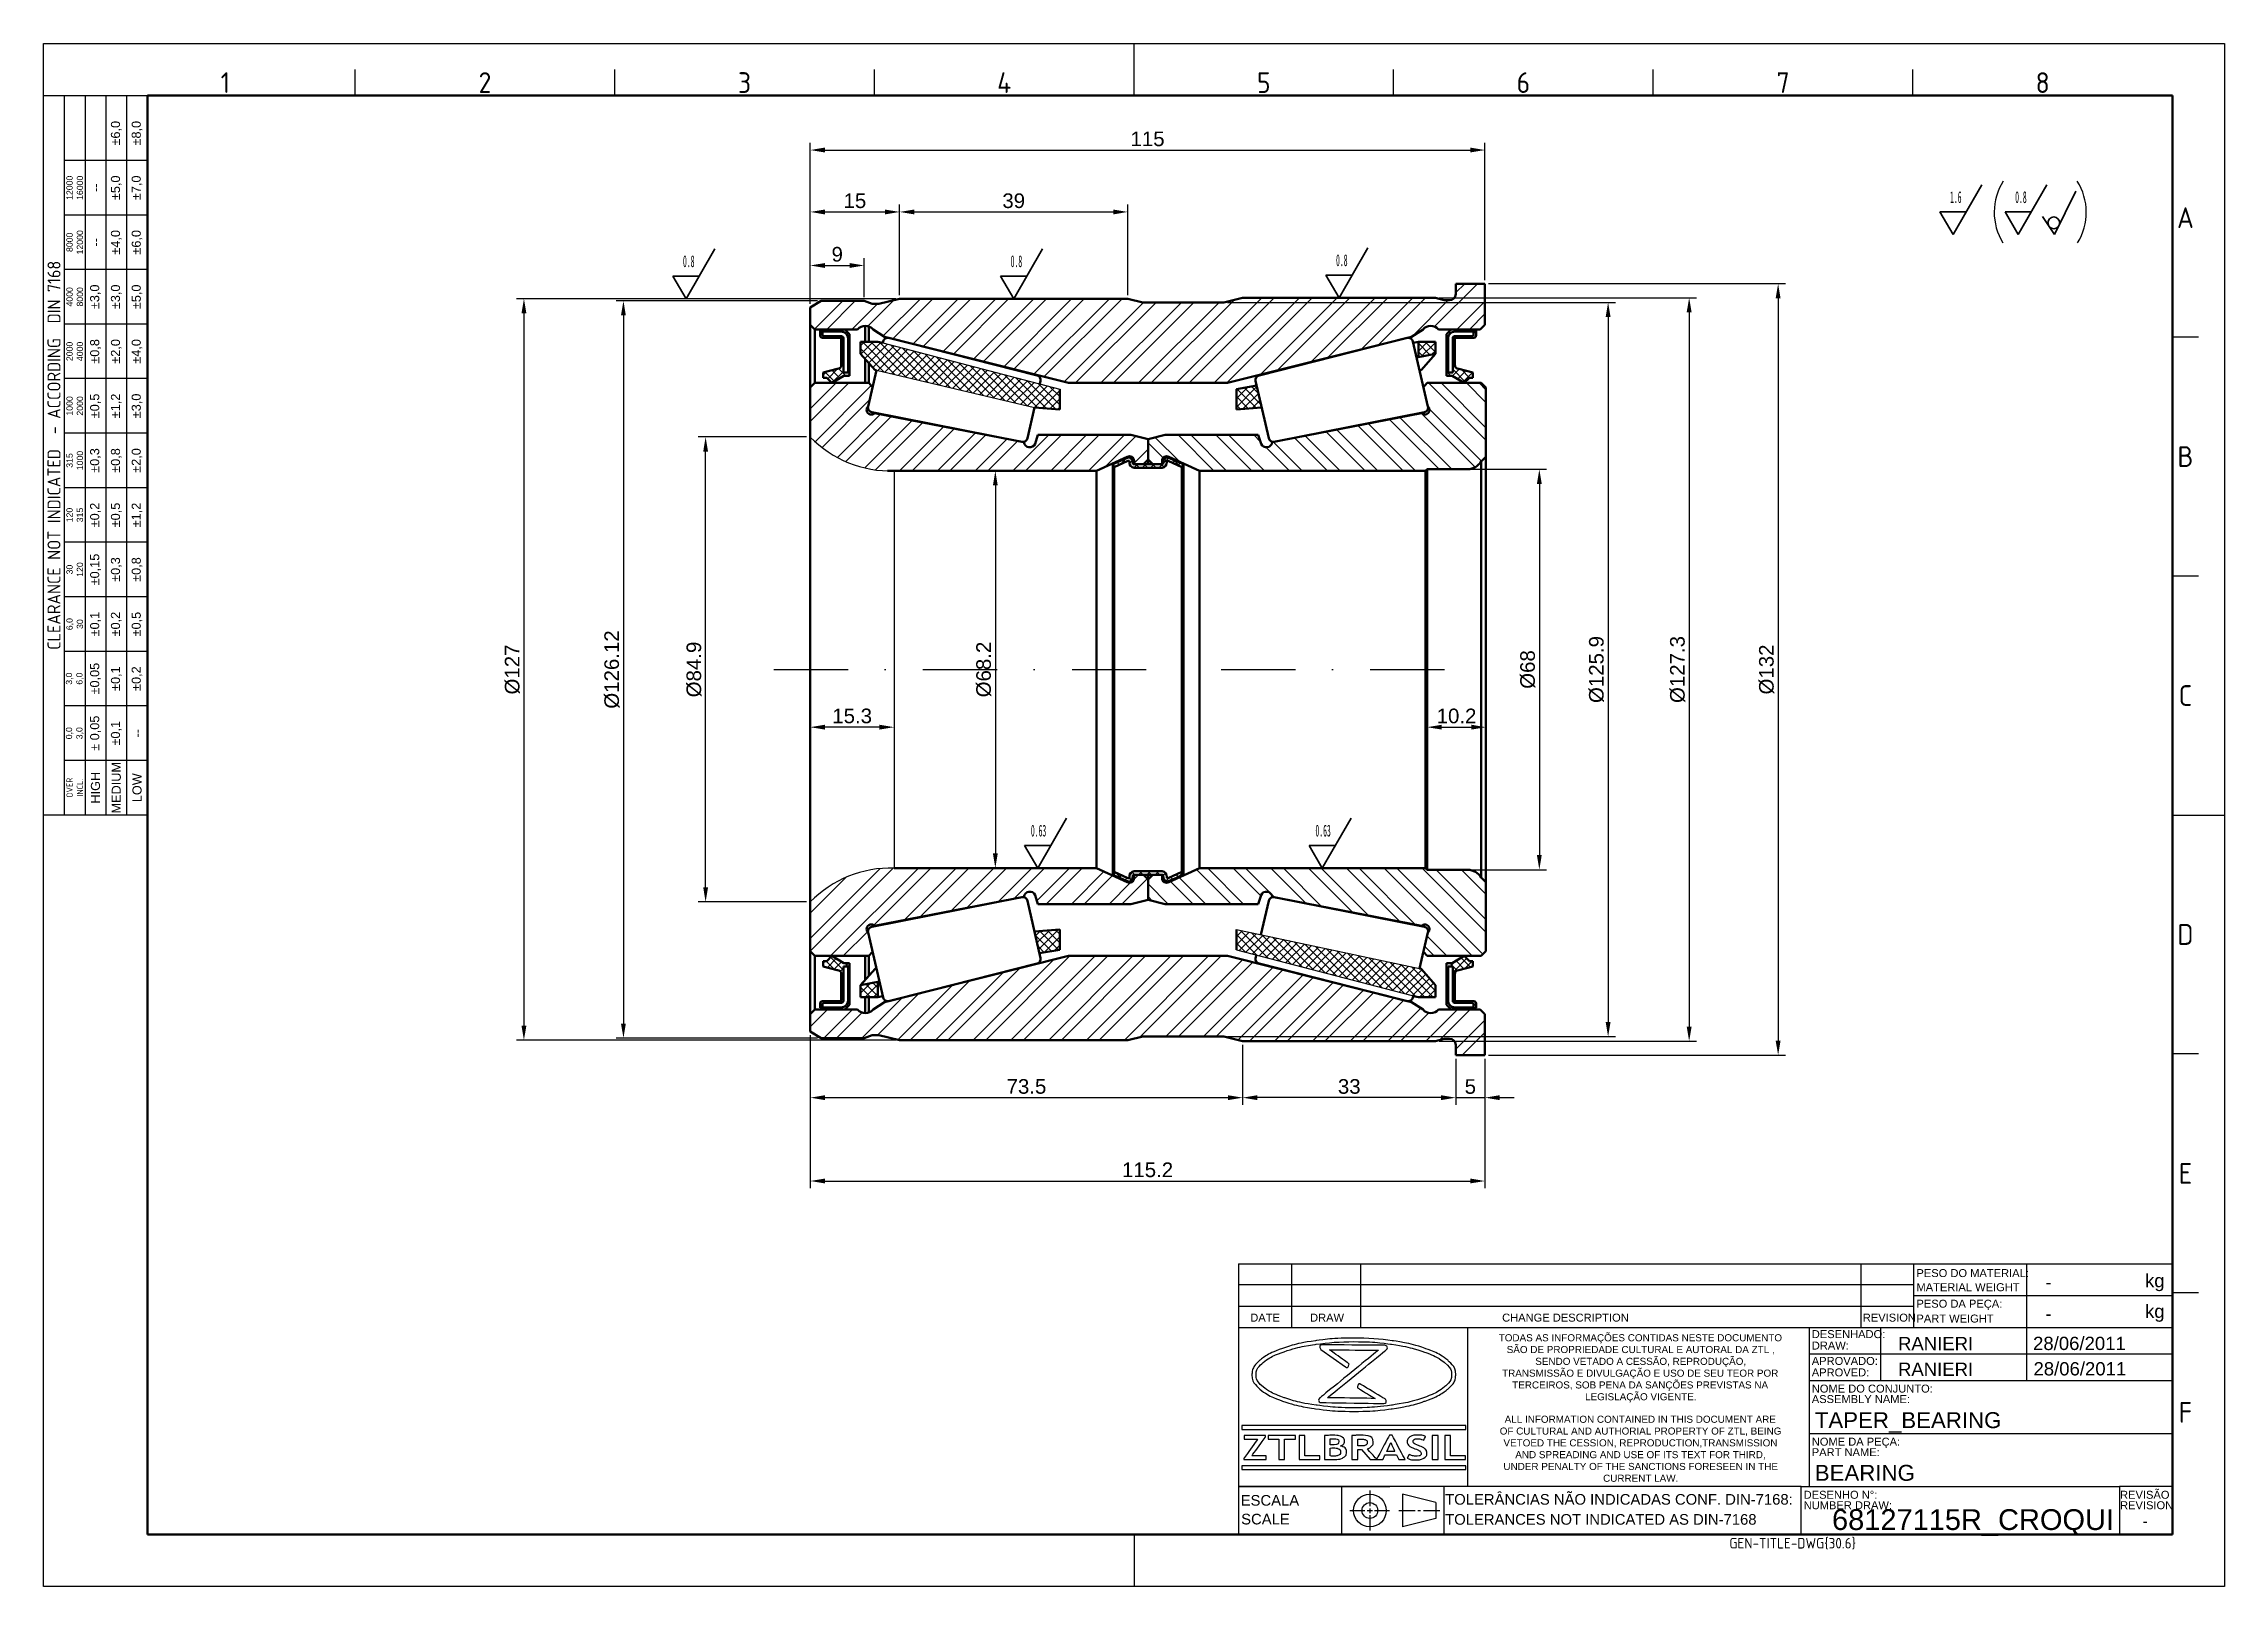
# Model space of a CAD drawing. Header units: millimetres. Extents: x 2659 to 3032, y 1080 to 1344.
import ezdxf
from ezdxf.enums import TextEntityAlignment as Align

# ---------------------------------------------------------------- set-up
doc = ezdxf.new("R2010")
doc.units = ezdxf.units.MM
doc.linetypes.add('DASHDOT', pattern=[25.4, 12.7, -6.35, 0, -6.35])
for name, color, linetype, lineweight in [('AM_0', 7, 'Continuous', 50), ('AM_8', 1, 'Continuous', 25), ('AM_BOR', 7, 'Continuous', 50), ('CAXA4', 3, 'Continuous', 25)]:
    doc.layers.add(name, color=color, linetype=linetype, lineweight=lineweight)
doc.layers.add('Camada 1', color=7, linetype='Continuous')
doc.styles.add('ACISOTS', font='isocp.shx', dxfattribs={"height": 1})
doc.styles.get("Standard").update_dxf_attribs({"font": 'arial.ttf'})
doc.styles.add('UserTxtStyle3', font='', dxfattribs={"width": 0.4})
doc.styles.get('UserTxtStyle3').set_extended_font_data('FangSong_GB2312')
doc.dimstyles.new('ISO-25', dxfattribs={"dimtxt": 2.5, "dimasz": 2.5, "dimexe": 1.25, "dimexo": 0.625, "dimtad": 1, "dimtxsty": 'Standard', "dimcen": 2.5, "dimadec": 0, "dimazin": 0, "dimtfac": 1, "dimtmove": 0, "dimatfit": 3, "dimfxl": 1, "dimarcsym": 0})
pattern_1 = [(45, (290.7775, 262.977), (-3.232892, 3.232892), []), (45, (292.9327, 262.977), (-3.232892, 3.232892), [])]
pattern_2 = [(135, (290.7775, 262.977), (-3.232892, -3.232892), []), (135, (290.7775, 265.1324), (-3.232892, -3.232892), [])]
pattern_3 = [(135, (290.7775, 262.9771), (-0.7184205, -0.7184205), []), (225, (290.7775, 262.9771), (0.7184205, -0.7184205), [])]

msp = doc.modelspace()

# ---------------------------------------------------------------- texts
at = {"color": 0, "char_height": 1.21, "attachment_point": 1}
for s, insert in [('\\pi-0.030453;TODAS AS INFORMAÇÕES CONTIDAS NESTE DOCUMENTO \\P\\pi1.3368;SÃO DE PROPRIEDADE CULTURAL E AUTORAL DA ZTL , \\P\\pi6.2214;SENDO VETADO A CESSÃO, REPRODUÇÃO, \\P\\pi0.5502;TRANSMISSÃO E DIVULGAÇÃO E USO DE SEU TEOR POR \\P\\pi2.2748;TERCEIROS, SOB PENA DA SANÇÕES PREVISTAS NA \\P\\pi14.743;LEGISLAÇÃO VIGENTE.', (2907.441, 1123.033)), ('\\pi0.99054;ALL INFORMATION CONTAINED IN THIS DOCUMENT ARE \\P\\pi0.14494;OF CULTURAL AND AUTHORIAL PROPERTY OF ZTL, BEING  \\P\\pi0.78254;VETOED THE CESSION, REPRODUCTION,TRANSMISSION \\P\\pi2.8043;AND SPREADING AND USE OF ITS TEXT FOR THIRD, \\P\\pi0.77387;UNDER PENALTY OF THE SANCTIONS FORESEEN IN THE \\P\\pi17.825;CURRENT LAW.', (2907.441, 1109.1))]:
    msp.add_mtext_dynamic_manual_height_columns(s, width=48.28462, gutter_width=12.5, heights=[0], dxfattribs=dict(at, insert=insert))
at = {"layer": 'AM_8', "color": 0}
for s, height, p in [('PESO DO MATERIAL:', 1.36125, (2978.849, 1132.8)), ('MATERIAL WEIGHT', 1.36125, (2978.849, 1130.389)), ('kg', 2.2687, (3017.945, 1131.06)), ('DATE', 1.3613, (2864.925, 1125.187)), ('DRAW', 1.3613, (2875.151, 1125.187)), ('CHANGE DESCRIPTION', 1.36125, (2907.996, 1125.187)), ('REVISION', 1.3613, (2969.676, 1125.187)), ('PESO DA PEÇA:', 1.36125, (2978.849, 1127.568)), ('PART WEIGHT', 1.36125, (2978.849, 1125.028)), ('kg', 2.2687, (3017.945, 1125.825)), ('DESENHADO:', 1.3613, (2960.952, 1122.366)), ('APROVADO:', 1.3613, (2960.952, 1117.782)), ('DRAW:', 1.3613, (2960.952, 1120.408)), ('APROVED:', 1.3613, (2960.952, 1115.824)), ('ASSEMBLY NAME:', 1.36125, (2960.952, 1111.261)), ('NOME DO CONJUNTO:', 1.36125, (2960.952, 1113.054)), ('NOME DA PEÇA:', 1.36125, (2960.952, 1103.979)), ('PART NAME:', 1.3613, (2960.952, 1102.186)), ('REVISÃO', 1.3613, (3013.673, 1094.904)), ('ESCALA', 1.815, (2863.284, 1093.723)), ('TOLERÂNCIAS NÃO INDICADAS CONF. DIN-7168:', 1.815, (2898.252, 1093.892)), ('DESENHO N%%d:', 1.36125, (2959.566, 1094.904)), ('NUMBER DRAW:', 1.36125, (2959.566, 1093.111)), ('REVISION', 1.3613, (3013.673, 1093.111)), ('SCALE', 1.815, (2863.369, 1090.516)), ('TOLERANCES NOT INDICATED AS DIN-7168', 1.815, (2898.252, 1090.466))]:
    msp.add_text(s, height=height, dxfattribs=at).set_placement(p)
for p in [(3000.91, 1131.937), (3000.91, 1126.538)]:
    msp.add_attdef('-', text='', height=2.269, dxfattribs=at).set_placement(p, align=Align.MIDDLE_LEFT)
for tag, p, height in [('RANIERI', (2975.698, 1120.301), 2.269), ('28/06/2011', (2998.794, 1120.328), 2.269), ('RANIERI', (2975.696, 1115.91), 2.269), ('28/06/2011', (2998.867, 1115.986), 2.269), ('TAPER_BEARING', (2961.465, 1106.979), 2.723), ('BEARING', (2961.465, 1097.972), 2.723), ('68127115R_CROQUI', (2964.414, 1089.565), 3.549)]:
    msp.add_attdef(tag, p, '', height=height, dxfattribs=at)
msp.add_attdef('-', text='', height=1.775, dxfattribs=at).set_placement((3017.969, 1091.065), align=Align.MIDDLE_CENTER)
at = {"layer": 'AM_8', "color": 0, "style": 'ACISOTS'}
msp.add_attdef('GEN-TITLE-DWG{30.6}', (2946.861, 1086.398), '', height=1.815, dxfattribs=at)
at = {"layer": 'CAXA4', "color": 0, "linetype": 'Continuous', "lineweight": 25, "attachment_point": 1, "style": 'UserTxtStyle3'}
for s, insert, char_height in [('\\fFangSong_GB2312|b0|i0|p34;1.6', (2984.595, 1318.422), 2.01344), ('0.8', (2995.734, 1318.422), 2.0134), ('0.8', (2767.911, 1307.461), 2.0134), ('0.8', (2823.949, 1307.461), 2.0134), ('0.8', (2879.594, 1307.639), 2.0134), ('0.63', (2827.407, 1210.128), 2.0134), ('0.63', (2876.066, 1210.128), 2.0134)]:
    msp.add_mtext(s, dxfattribs=dict(at, insert=insert, char_height=char_height))

# ---------------------------------------------------------------- blocks, each defined once
blk = doc.blocks.new('A3 ZTL')
for p, q in [((19.57, 280.82), (19.57, 9.78)), ((401.17, 280.82), (19.57, 280.82)), ((401.17, 9.78), (401.17, 280.82)), ((19.57, 9.78), (401.17, 9.78))]:
    blk.add_line(p, q)
at = {"layer": 'AM_BOR', "color": 135, "lineweight": 25}
for p, q in [((0, 0), (0, 290.61)), ((0, 290.61), (410.96, 290.61)), ((205.48, 280.82), (205.48, 290.61)), ((410.96, 290.61), (410.96, 0)), ((58.71, 280.82), (58.71, 285.71)), ((107.63, 280.82), (107.63, 285.71)), ((156.56, 280.82), (156.56, 285.71)), ((254.4, 280.82), (254.4, 285.71)), ((303.33, 280.82), (303.33, 285.71)), ((352.25, 280.82), (352.25, 285.71)), ((3.91, 145.3), (3.91, 280.82)), ((7.83, 280.82), (7.83, 145.3)), ((11.74, 280.82), (11.74, 145.3)), ((15.66, 145.3), (15.66, 280.82)), ((19.57, 268.59), (3.91, 268.59)), ((19.57, 258.32), (3.91, 258.32)), ((19.57, 248.04), (3.91, 248.04)), ((19.57, 237.77), (3.91, 237.77)), ((406.07, 235.32), (401.17, 235.32)), ((19.57, 227.5), (3.91, 227.5)), ((19.57, 217.22), (3.91, 217.22)), ((19.57, 206.95), (3.91, 206.95)), ((19.57, 196.67), (3.91, 196.67)), ((406.07, 190.31), (401.17, 190.31)), ((19.57, 186.4), (3.91, 186.4)), ((19.57, 176.13), (3.91, 176.13)), ((19.57, 165.85), (3.91, 165.85)), ((19.57, 155.58), (3.91, 155.58)), ((401.17, 145.3), (410.96, 145.3)), ((406.07, 100.29), (401.17, 100.29)), ((406.07, 55.28), (401.17, 55.28)), ((205.48, 9.78), (205.48, 0)), ((410.96, 0), (0, 0))]:
    blk.add_line(p, q, dxfattribs=at)
blk.add_lwpolyline([(19.57, 145.3), (0, 145.3), (0, 280.82), (19.57, 280.82)], close=True, dxfattribs=at)
at = {"layer": 'AM_BOR', "color": 135, "lineweight": 25, "style": 'ACISOTS'}
for s, p in [('1', (34.25, 283.27)), ('2', (83.17, 283.27)), ('3', (132.09, 283.27)), ('4', (181.02, 283.27)), ('5', (229.94, 283.27)), ('6', (278.86, 283.27)), ('7', (327.79, 283.27)), ('8', (376.71, 283.27)), ('A', (403.62, 257.83)), ('B', (403.62, 212.82)), ('C', (403.62, 167.81)), ('D', (403.62, 122.8)), ('E', (403.62, 77.79)), ('F', (403.62, 32.78))]:
    blk.add_text(s, height=3.91, dxfattribs=at).set_placement(p, align=Align.MIDDLE)
at = {"layer": 'AM_BOR', "color": 135, "lineweight": 25, "attachment_point": 5, "rotation": 90}
for s, insert, char_height, width in [('±6,0', (13.7, 273.73), 1.712, 10.274), ('±8,0', (17.61, 273.73), 1.712, 10.274), ('12000\\P16000', (5.87, 263.45), 1.174, 10.274), ('--', (9.78, 263.45), 1.712, 10.274), ('±5,0', (13.7, 263.45), 1.712, 10.274), ('±7,0', (17.61, 263.45), 1.712, 10.274), ('8000\\P12000', (5.87, 253.18), 1.174, 10.274), ('±4,0', (13.7, 253.18), 1.712, 10.274), ('±6,0', (17.61, 253.18), 1.712, 10.274), ('--', (9.78, 253.18), 1.712, 10.274), ('{\\Fisocp.shx|c0;CLEARANCE NOT INDICATED  - ACCORDING  DIN 7168}', (1.96, 213.06), 2.4462, 135.5186), ('4000\\P8000', (5.87, 242.91), 1.174, 10.274), ('±3,0', (9.78, 242.91), 1.712, 10.274), ('±3,0', (13.7, 242.91), 1.712, 10.274), ('±5,0', (17.61, 242.91), 1.712, 10.274), ('2000\\P4000', (5.87, 232.63), 1.174, 10.274), ('±0,8', (9.78, 232.63), 1.712, 10.274), ('±2,0', (13.7, 232.63), 1.712, 10.274), ('±4,0', (17.61, 232.63), 1.712, 10.274), ('1000\\P2000', (5.87, 222.36), 1.174, 10.274), ('±0,5', (9.78, 222.36), 1.712, 10.274), ('±1,2', (13.7, 222.36), 1.712, 10.274), ('±3,0', (17.61, 222.36), 1.712, 10.274), ('315\\P1000', (5.87, 212.08), 1.174, 10.274), ('±0,3', (9.78, 212.08), 1.712, 10.274), ('±0,8', (13.7, 212.08), 1.712, 10.274), ('±2,0', (17.61, 212.08), 1.712, 10.274), ('120\\P315', (5.87, 201.81), 1.174, 10.274), ('±0,2', (9.78, 201.81), 1.712, 10.274), ('±0,5', (13.7, 201.81), 1.712, 10.274), ('±1,2', (17.61, 201.81), 1.712, 10.274), ('±0,15', (9.78, 191.54), 1.712, 10.274), ('±0,3', (13.7, 191.54), 1.712, 10.274), ('±0,8', (17.61, 191.54), 1.712, 10.274), ('30\\P120', (5.87, 191.54), 1.174, 10.274), ('6,0\\P30', (5.87, 181.26), 1.174, 10.274), ('±0,1', (9.78, 181.26), 1.712, 10.274), ('±0,2', (13.7, 181.26), 1.712, 10.274), ('±0,5', (17.61, 181.26), 1.712, 10.274), ('±0,05', (9.78, 170.99), 1.712, 10.274), ('±0,1', (13.7, 170.99), 1.712, 10.274), ('±0,2', (17.61, 170.99), 1.712, 10.274), ('3,0\\P6,0', (5.87, 170.99), 1.174, 10.274), ('0,0\\P3,0', (5.87, 160.71), 1.174, 10.274), ('± 0,05', (9.78, 160.71), 1.712, 10.274), ('\\pt4.69206;±0,1', (13.7, 160.71), 1.7123, 10.274), ('--', (17.61, 160.71), 1.712, 10.274), ('{\\Fisocp.shx|c0;OVER\\PINCL.}', (5.87, 150.44), 1.1742, 10.274), ('HIGH', (9.78, 150.44), 1.712, 10.274), ('MEDIUM', (13.7, 150.44), 1.712, 10.274), ('LOW', (17.61, 150.44), 1.712, 10.274)]:
    blk.add_mtext(s, dxfattribs=dict(at, insert=insert, char_height=char_height, width=width))
blk = doc.blocks.new('CAXBLOCK51', base_point=(-60.7, -18.44))
at = {"layer": 'CAXA4', "color": 0, "linetype": 'Continuous', "lineweight": 35}
for q in [(-70.29, -13.74), (-64.73, -21.15)]:
    blk.add_line((-60.7, -18.44), q, dxfattribs=at)
blk.add_circle((-63.3, -18.62), 1.3, dxfattribs=at)
blk = doc.blocks.new('*D25')
at = {"color": 0, "lineweight": -2, "transparency": 16777216}
for p, q in [((2905.67, 1302.62), (2956.45, 1302.62)), ((2955.2, 1300.12), (2955.2, 1173.21)), ((2905.67, 1170.71), (2956.45, 1170.71))]:
    blk.add_line(p, q, dxfattribs=at)
at = {"color": 0, "transparency": 16777216}
for points in [[(2954.78, 1300.12), (2955.61, 1300.12), (2955.2, 1302.62)], [(2954.78, 1173.21), (2955.61, 1173.21), (2955.2, 1170.71)]]:
    blk.add_solid(points, dxfattribs=at)
at = {"layer": 'Defpoints', "color": 0, "transparency": 16777216}
for p in [(2905.05, 1302.62), (2905.05, 1170.71), (2955.2, 1170.71)]:
    blk.add_point(p, dxfattribs=at)
at = {"color": 0, "transparency": 16777216, "insert": (2953.23, 1236.66), "char_height": 2.5, "attachment_point": 5, "rotation": 90}
blk.add_mtext('%%C132', dxfattribs=at)
blk = doc.blocks.new('*D26')
at = {"color": 0, "lineweight": -2, "transparency": 16777216}
for p, q in [((2902.74, 1270.89), (2915.61, 1270.89)), ((2914.36, 1268.39), (2914.36, 1204.94)), ((2902.74, 1202.44), (2915.61, 1202.44))]:
    blk.add_line(p, q, dxfattribs=at)
at = {"color": 0, "transparency": 16777216}
for points in [[(2913.94, 1268.39), (2914.77, 1268.39), (2914.36, 1270.89)], [(2913.94, 1204.94), (2914.77, 1204.94), (2914.36, 1202.44)]]:
    blk.add_solid(points, dxfattribs=at)
at = {"layer": 'Defpoints', "color": 0, "transparency": 16777216}
for p in [(2902.11, 1270.89), (2902.11, 1202.44), (2914.36, 1202.44)]:
    blk.add_point(p, dxfattribs=at)
at = {"color": 0, "transparency": 16777216, "insert": (2912.39, 1236.66), "char_height": 2.5, "attachment_point": 5, "rotation": 90}
blk.add_mtext('%%C68', dxfattribs=at)
blk = doc.blocks.new('*D27')
at = {"color": 0, "lineweight": -2, "transparency": 16777216}
for p, q in [((2895.18, 1236.04), (2895.18, 1225.55)), ((2905.22, 1236.04), (2905.22, 1225.55)), ((2897.68, 1226.8), (2902.72, 1226.8))]:
    blk.add_line(p, q, dxfattribs=at)
at = {"color": 0, "transparency": 16777216}
for points in [[(2897.68, 1227.22), (2897.68, 1226.39), (2895.18, 1226.8)], [(2902.72, 1227.22), (2902.72, 1226.39), (2905.22, 1226.8)]]:
    blk.add_solid(points, dxfattribs=at)
at = {"layer": 'Defpoints', "color": 0, "transparency": 16777216}
for p in [(2895.18, 1236.66), (2905.22, 1236.66), (2905.22, 1226.8)]:
    blk.add_point(p, dxfattribs=at)
at = {"color": 0, "transparency": 16777216, "insert": (2900.2, 1228.71), "char_height": 2.5, "attachment_point": 5}
blk.add_mtext('10.2', dxfattribs=at)
blk = doc.blocks.new('*D28')
at = {"color": 0, "lineweight": -2, "transparency": 16777216}
for p, q in [((2789.67, 1236.04), (2789.67, 1225.55)), ((2804.01, 1236.04), (2804.01, 1225.55)), ((2801.51, 1226.8), (2792.17, 1226.8))]:
    blk.add_line(p, q, dxfattribs=at)
at = {"color": 0, "transparency": 16777216}
for points in [[(2792.17, 1227.22), (2792.17, 1226.39), (2789.67, 1226.8)], [(2801.51, 1227.22), (2801.51, 1226.39), (2804.01, 1226.8)]]:
    blk.add_solid(points, dxfattribs=at)
at = {"layer": 'Defpoints', "color": 0, "transparency": 16777216}
for p in [(2789.67, 1236.66), (2804.01, 1236.66), (2789.67, 1226.8)]:
    blk.add_point(p, dxfattribs=at)
at = {"color": 0, "transparency": 16777216, "insert": (2796.84, 1228.71), "char_height": 2.5, "attachment_point": 5}
blk.add_mtext('15.3', dxfattribs=at)
blk = doc.blocks.new('*D29')
at = {"color": 0, "lineweight": -2, "transparency": 16777216}
for p, q in [((2789.67, 1174.17), (2789.67, 1147.97)), ((2905.05, 1170.08), (2905.05, 1147.97)), ((2792.17, 1149.22), (2902.55, 1149.22))]:
    blk.add_line(p, q, dxfattribs=at)
at = {"color": 0, "transparency": 16777216}
for points in [[(2792.17, 1149.64), (2792.17, 1148.81), (2789.67, 1149.22)], [(2902.55, 1149.64), (2902.55, 1148.81), (2905.05, 1149.22)]]:
    blk.add_solid(points, dxfattribs=at)
at = {"layer": 'Defpoints', "color": 0, "transparency": 16777216}
for p in [(2789.67, 1174.8), (2905.05, 1170.71), (2905.05, 1149.22)]:
    blk.add_point(p, dxfattribs=at)
at = {"color": 0, "transparency": 16777216, "insert": (2847.36, 1151.12), "char_height": 2.5, "attachment_point": 5}
blk.add_mtext('115.2', dxfattribs=at)
blk = doc.blocks.new('*D30')
at = {"color": 0, "lineweight": -2, "transparency": 16777216}
for p, q in [((2900.07, 1170.08), (2900.07, 1162.22)), ((2905.05, 1169.46), (2905.05, 1162.22)), ((2897.57, 1163.47), (2895.07, 1163.47)), ((2900.07, 1163.47), (2905.05, 1163.47)), ((2907.55, 1163.47), (2910.05, 1163.47))]:
    blk.add_line(p, q, dxfattribs=at)
at = {"color": 0, "transparency": 16777216}
for points in [[(2897.57, 1163.88), (2897.57, 1163.05), (2900.07, 1163.47)], [(2907.55, 1163.88), (2907.55, 1163.05), (2905.05, 1163.47)]]:
    blk.add_solid(points, dxfattribs=at)
at = {"layer": 'Defpoints', "color": 0, "transparency": 16777216}
for p in [(2900.07, 1170.71), (2905.05, 1170.08), (2905.05, 1163.47)]:
    blk.add_point(p, dxfattribs=at)
at = {"color": 0, "transparency": 16777216, "insert": (2902.56, 1165.36), "char_height": 2.5, "attachment_point": 5}
blk.add_mtext('5', dxfattribs=at)
blk = doc.blocks.new('*D31')
at = {"color": 0, "lineweight": -2, "transparency": 16777216}
for p, q in [((2863.62, 1172.48), (2863.62, 1162.22)), ((2900.07, 1170.08), (2900.07, 1162.22)), ((2897.57, 1163.47), (2866.12, 1163.47))]:
    blk.add_line(p, q, dxfattribs=at)
at = {"color": 0, "transparency": 16777216}
for points in [[(2866.12, 1163.88), (2866.12, 1163.05), (2863.62, 1163.47)], [(2897.57, 1163.88), (2897.57, 1163.05), (2900.07, 1163.47)]]:
    blk.add_solid(points, dxfattribs=at)
at = {"layer": 'Defpoints', "color": 0, "transparency": 16777216}
for p in [(2863.62, 1173.11), (2900.07, 1170.71), (2863.62, 1163.47)]:
    blk.add_point(p, dxfattribs=at)
at = {"color": 0, "transparency": 16777216, "insert": (2881.85, 1165.37), "char_height": 2.5, "attachment_point": 5}
blk.add_mtext('33', dxfattribs=at)
blk = doc.blocks.new('*D32')
at = {"color": 0, "lineweight": -2, "transparency": 16777216}
for p, q in [((2789.67, 1174.17), (2789.67, 1162.22)), ((2863.62, 1172.48), (2863.62, 1162.22)), ((2792.17, 1163.47), (2861.12, 1163.47))]:
    blk.add_line(p, q, dxfattribs=at)
at = {"color": 0, "transparency": 16777216}
for points in [[(2792.17, 1163.88), (2792.17, 1163.05), (2789.67, 1163.47)], [(2861.12, 1163.88), (2861.12, 1163.05), (2863.62, 1163.47)]]:
    blk.add_solid(points, dxfattribs=at)
at = {"layer": 'Defpoints', "color": 0, "transparency": 16777216}
for p in [(2789.67, 1174.8), (2863.62, 1173.11), (2863.62, 1163.47)]:
    blk.add_point(p, dxfattribs=at)
at = {"color": 0, "transparency": 16777216, "insert": (2826.65, 1165.37), "char_height": 2.5, "attachment_point": 5}
blk.add_mtext('73.5', dxfattribs=at)
blk = doc.blocks.new('*D33')
at = {"color": 0, "lineweight": -2, "transparency": 16777216}
for p, q in [((2789.67, 1299.16), (2789.67, 1316.13)), ((2792.17, 1314.88), (2802.46, 1314.88)), ((2804.96, 1300.67), (2804.96, 1316.13))]:
    blk.add_line(p, q, dxfattribs=at)
at = {"color": 0, "transparency": 16777216}
for points in [[(2792.17, 1315.29), (2792.17, 1314.46), (2789.67, 1314.88)], [(2802.46, 1315.29), (2802.46, 1314.46), (2804.96, 1314.88)]]:
    blk.add_solid(points, dxfattribs=at)
at = {"layer": 'Defpoints', "color": 0, "transparency": 16777216}
for p in [(2804.96, 1314.88), (2789.67, 1298.53), (2804.96, 1300.04)]:
    blk.add_point(p, dxfattribs=at)
at = {"color": 0, "transparency": 16777216, "insert": (2797.31, 1316.78), "char_height": 2.5, "attachment_point": 5}
blk.add_mtext('15', dxfattribs=at)
blk = doc.blocks.new('*D34')
at = {"color": 0, "lineweight": -2, "transparency": 16777216}
for p, q in [((2804.96, 1315.5), (2804.96, 1316.13)), ((2807.46, 1314.88), (2841.48, 1314.88)), ((2843.98, 1300.67), (2843.98, 1316.13))]:
    blk.add_line(p, q, dxfattribs=at)
at = {"color": 0, "transparency": 16777216}
for points in [[(2807.46, 1315.29), (2807.46, 1314.46), (2804.96, 1314.88)], [(2841.48, 1315.29), (2841.48, 1314.46), (2843.98, 1314.88)]]:
    blk.add_solid(points, dxfattribs=at)
at = {"layer": 'Defpoints', "color": 0, "transparency": 16777216}
for p in [(2804.96, 1314.88), (2843.98, 1314.88), (2843.98, 1300.04)]:
    blk.add_point(p, dxfattribs=at)
at = {"color": 0, "transparency": 16777216, "insert": (2824.47, 1316.78), "char_height": 2.5, "attachment_point": 5}
blk.add_mtext('39', dxfattribs=at)
blk = doc.blocks.new('*D35')
at = {"color": 0, "lineweight": -2, "transparency": 16777216}
for p, q in [((2789.67, 1299.16), (2789.67, 1306.98)), ((2792.17, 1305.73), (2796.41, 1305.73)), ((2798.91, 1300.31), (2798.91, 1306.98))]:
    blk.add_line(p, q, dxfattribs=at)
at = {"color": 0, "transparency": 16777216}
for points in [[(2792.17, 1306.14), (2792.17, 1305.31), (2789.67, 1305.73)], [(2796.41, 1306.14), (2796.41, 1305.31), (2798.91, 1305.73)]]:
    blk.add_solid(points, dxfattribs=at)
at = {"layer": 'Defpoints', "color": 0, "transparency": 16777216}
for p in [(2798.91, 1305.73), (2789.67, 1298.53), (2798.91, 1299.69)]:
    blk.add_point(p, dxfattribs=at)
at = {"color": 0, "transparency": 16777216, "insert": (2794.29, 1307.63), "char_height": 2.5, "attachment_point": 5}
blk.add_mtext('9', dxfattribs=at)
blk = doc.blocks.new('*D36')
at = {"color": 0, "lineweight": -2, "transparency": 16777216}
for p, q in [((2790.91, 1299.69), (2756.48, 1299.69)), ((2757.73, 1297.19), (2757.73, 1176.14)), ((2790.91, 1173.64), (2756.48, 1173.64))]:
    blk.add_line(p, q, dxfattribs=at)
at = {"color": 0, "transparency": 16777216}
for points in [[(2757.31, 1297.19), (2758.14, 1297.19), (2757.73, 1299.69)], [(2757.31, 1176.14), (2758.14, 1176.14), (2757.73, 1173.64)]]:
    blk.add_solid(points, dxfattribs=at)
at = {"layer": 'Defpoints', "color": 0, "transparency": 16777216}
for p in [(2791.53, 1299.69), (2757.73, 1173.64), (2791.53, 1173.64)]:
    blk.add_point(p, dxfattribs=at)
at = {"color": 0, "transparency": 16777216, "insert": (2755.76, 1236.66), "char_height": 2.5, "attachment_point": 5, "rotation": 90}
blk.add_mtext('%%C126.12', dxfattribs=at)
blk = doc.blocks.new('*D37')
at = {"color": 0, "lineweight": -2, "transparency": 16777216}
for p, q in [((2789.04, 1276.41), (2770.53, 1276.41)), ((2771.78, 1199.42), (2771.78, 1273.91)), ((2789.04, 1196.92), (2770.53, 1196.92))]:
    blk.add_line(p, q, dxfattribs=at)
at = {"color": 0, "transparency": 16777216}
for points in [[(2771.37, 1273.91), (2772.2, 1273.91), (2771.78, 1276.41)], [(2771.37, 1199.42), (2772.2, 1199.42), (2771.78, 1196.92)]]:
    blk.add_solid(points, dxfattribs=at)
at = {"layer": 'Defpoints', "color": 0, "transparency": 16777216}
for p in [(2771.78, 1276.41), (2789.67, 1276.41), (2789.67, 1196.92)]:
    blk.add_point(p, dxfattribs=at)
at = {"color": 0, "transparency": 16777216, "insert": (2769.81, 1236.66), "char_height": 2.5, "attachment_point": 5, "rotation": 90}
blk.add_mtext('%%C84.9', dxfattribs=at)
blk = doc.blocks.new('*D38')
at = {"color": 0, "lineweight": -2, "transparency": 16777216}
for p, q in [((2821.33, 1268.12), (2821.33, 1205.21)), ((2821.38, 1270.62), (2822.58, 1270.62)), ((2820.7, 1202.71), (2820.08, 1202.71))]:
    blk.add_line(p, q, dxfattribs=at)
at = {"color": 0, "transparency": 16777216}
for points in [[(2820.91, 1268.12), (2821.74, 1268.12), (2821.33, 1270.62)], [(2820.91, 1205.21), (2821.74, 1205.21), (2821.33, 1202.71)]]:
    blk.add_solid(points, dxfattribs=at)
at = {"layer": 'Defpoints', "color": 0, "transparency": 16777216}
for p in [(2820.76, 1270.62), (2821.33, 1202.71), (2821.33, 1202.71)]:
    blk.add_point(p, dxfattribs=at)
at = {"color": 0, "transparency": 16777216, "insert": (2819.36, 1236.66), "char_height": 2.5, "attachment_point": 5, "rotation": 90}
blk.add_mtext('%%C68.2', dxfattribs=at)
blk = doc.blocks.new('*D39')
at = {"color": 0, "lineweight": -2, "transparency": 16777216}
for p, q in [((2789.67, 1299.16), (2789.67, 1326.71)), ((2792.17, 1325.46), (2902.55, 1325.46)), ((2905.05, 1303.24), (2905.05, 1326.71))]:
    blk.add_line(p, q, dxfattribs=at)
at = {"color": 0, "transparency": 16777216}
for points in [[(2792.17, 1325.88), (2792.17, 1325.05), (2789.67, 1325.46)], [(2902.55, 1325.88), (2902.55, 1325.05), (2905.05, 1325.46)]]:
    blk.add_solid(points, dxfattribs=at)
at = {"layer": 'Defpoints', "color": 0, "transparency": 16777216}
for p in [(2905.05, 1325.46), (2905.05, 1302.62), (2789.67, 1298.53)]:
    blk.add_point(p, dxfattribs=at)
at = {"color": 0, "transparency": 16777216, "insert": (2847.36, 1327.36), "char_height": 2.5, "attachment_point": 5}
blk.add_mtext('115', dxfattribs=at)
blk = doc.blocks.new('*D41')
at = {"color": 0, "lineweight": -2, "transparency": 16777216}
for p, q in [((2861.05, 1299.42), (2927.37, 1299.42)), ((2926.12, 1296.92), (2926.12, 1176.41)), ((2861.05, 1173.91), (2927.37, 1173.91))]:
    blk.add_line(p, q, dxfattribs=at)
at = {"color": 0, "transparency": 16777216}
for points in [[(2925.7, 1296.92), (2926.54, 1296.92), (2926.12, 1299.42)], [(2925.7, 1176.41), (2926.54, 1176.41), (2926.12, 1173.91)]]:
    blk.add_solid(points, dxfattribs=at)
at = {"layer": 'Defpoints', "color": 0, "transparency": 16777216}
for p in [(2860.42, 1299.42), (2860.42, 1173.91), (2926.12, 1173.91)]:
    blk.add_point(p, dxfattribs=at)
at = {"color": 0, "transparency": 16777216, "insert": (2924.15, 1236.66), "char_height": 2.5, "attachment_point": 5, "rotation": 90}
blk.add_mtext('%%C125.9', dxfattribs=at)
blk = doc.blocks.new('*D42')
at = {"color": 0, "lineweight": -2, "transparency": 16777216}
for p, q in [((2897.23, 1300.22), (2941.23, 1300.22)), ((2939.98, 1297.72), (2939.98, 1175.61)), ((2897.23, 1173.11), (2941.23, 1173.11))]:
    blk.add_line(p, q, dxfattribs=at)
at = {"color": 0, "transparency": 16777216}
for points in [[(2939.56, 1297.72), (2940.4, 1297.72), (2939.98, 1300.22)], [(2939.56, 1175.61), (2940.4, 1175.61), (2939.98, 1173.11)]]:
    blk.add_solid(points, dxfattribs=at)
at = {"layer": 'Defpoints', "color": 0, "transparency": 16777216}
for p in [(2896.6, 1300.22), (2896.6, 1173.11), (2939.98, 1173.11)]:
    blk.add_point(p, dxfattribs=at)
at = {"color": 0, "transparency": 16777216, "insert": (2938.01, 1236.66), "char_height": 2.5, "attachment_point": 5, "rotation": 90}
blk.add_mtext('%%C127.3', dxfattribs=at)
blk = doc.blocks.new('*D43')
at = {"color": 0, "lineweight": -2, "transparency": 16777216}
for p, q in [((2804.33, 1300.04), (2739.46, 1300.04)), ((2740.71, 1297.54), (2740.71, 1175.79)), ((2804.33, 1173.29), (2739.46, 1173.29))]:
    blk.add_line(p, q, dxfattribs=at)
at = {"color": 0, "transparency": 16777216}
for points in [[(2740.29, 1297.54), (2741.13, 1297.54), (2740.71, 1300.04)], [(2740.29, 1175.79), (2741.13, 1175.79), (2740.71, 1173.29)]]:
    blk.add_solid(points, dxfattribs=at)
at = {"layer": 'Defpoints', "color": 0, "transparency": 16777216}
for p in [(2804.96, 1300.04), (2740.71, 1173.29), (2804.96, 1173.29)]:
    blk.add_point(p, dxfattribs=at)
at = {"color": 0, "transparency": 16777216, "insert": (2738.74, 1236.66), "char_height": 2.5, "attachment_point": 5, "rotation": 90}
blk.add_mtext('%%C127', dxfattribs=at)

# ---------------------------------------------------------------- dimensions: what is measured, and where the dimension line sits
for base, p1, p2, text, picture, middle in [((2905.045, 1325.462), (2789.667, 1298.53), (2905.045, 1302.619), '115', '*D39', (2847.356, 1327.363)), ((2804.956, 1314.877), (2789.667, 1298.53), (2804.956, 1300.041), '15', '*D33', (2797.312, 1316.779)), ((2843.978, 1314.877), (2804.956, 1314.877), (2843.978, 1300.041), '39', '*D34', (2824.467, 1316.779)), ((2798.912, 1305.728), (2789.667, 1298.53), (2798.912, 1299.686), '9', '*D35', (2794.29, 1307.629)), ((2789.667, 1226.805), (2804.009, 1236.664), (2789.667, 1236.664), '15.3', '*D28', (2796.838, 1228.707)), ((2905.223, 1226.805), (2895.178, 1236.664), (2905.223, 1236.664), '10.2', '*D27', (2900.201, 1228.706)), ((2905.045, 1149.222), (2789.667, 1174.797), (2905.045, 1170.708), '115.2', '*D29', (2847.356, 1151.123)), ((2863.623, 1163.466), (2789.667, 1174.797), (2863.623, 1173.108), '73.5', '*D32', (2826.645, 1165.368)), ((2863.623, 1163.466), (2900.067, 1170.708), (2863.623, 1173.108), '33', '*D31', (2881.845, 1165.368)), ((2905.045, 1163.466), (2900.067, 1170.708), (2905.045, 1170.083), '5', '*D30', (2902.556, 1165.362))]:
    dim = msp.add_linear_dim(base=base, p1=p1, p2=p2, text=text, dimstyle='ISO-25')
    dim.commit()
    dim.dimension.update_dxf_attribs({"geometry": picture, "text_midpoint": middle})
for base, p1, p2, text, picture, middle in [((2955.197, 1170.708), (2905.045, 1302.619), (2905.045, 1170.708), '%%C132', '*D25', (2953.226, 1236.664)), ((2740.708, 1173.286), (2804.956, 1300.041), (2804.956, 1173.286), '%%C127', '*D43', (2738.737, 1236.664)), ((2757.728, 1173.641), (2791.534, 1299.686), (2791.534, 1173.641), '%%C126.12', '*D36', (2755.757, 1236.664)), ((2926.12, 1173.908), (2860.423, 1299.419), (2860.423, 1173.908), '%%C125.9', '*D41', (2924.149, 1236.664)), ((2939.981, 1173.108), (2896.601, 1300.219), (2896.601, 1173.108), '%%C127.3', '*D42', (2938.01, 1236.664)), ((2771.784, 1276.406), (2789.667, 1196.921), (2789.667, 1276.406), '%%C84.9', '*D37', (2769.812, 1236.664)), ((2821.327, 1202.708), (2820.759, 1270.619), (2821.327, 1202.708), '%%C68.2', '*D38', (2819.356, 1236.664)), ((2914.357, 1202.441), (2902.112, 1270.886), (2902.112, 1202.441), '%%C68', '*D26', (2912.385, 1236.664))]:
    dim = msp.add_linear_dim(base=base, p1=p1, p2=p2, angle=90, text=text, dimstyle='ISO-25')
    dim.commit()
    dim.dimension.update_dxf_attribs({"geometry": picture, "text_midpoint": middle})

# ---------------------------------------------------------------- hatches: boundary and pattern name
h = msp.add_hatch()
h.set_pattern_fill('ANSI32', color=256, scale=0.48, style=0)
h.set_pattern_definition(pattern_1)
h.paths.add_polyline_path([(2846.556, 1299.419), (2843.978, 1300.041), (2804.956, 1300.041), (2801.401, 1299.153), (2800.245, 1299.153), (2798.912, 1299.686), (2791.534, 1299.686), (2789.667, 1298.53), (2789.667, 1295.597), (2790.467, 1294.797), (2797.766, 1294.797, -0.4487738), (2800.423, 1294.797), (2802.378, 1293.553), (2833.845, 1285.641), (2847.445, 1285.641), (2861.045, 1285.641), (2892.512, 1293.553), (2894.467, 1294.797, -0.4487738), (2897.125, 1294.797), (2904.245, 1294.797), (2905.045, 1295.597), (2905.045, 1302.619), (2900.067, 1302.619), (2900.067, 1301.197), (2900.067, 1300.839, -0.4142136), (2899.003, 1299.775), (2899.001, 1299.775), (2898.112, 1299.775), (2896.601, 1300.219), (2863.623, 1300.219), (2860.423, 1299.419)])
h.paths.add_polyline_path([(2833.845, 1187.686), (2802.378, 1179.775), (2800.423, 1178.53, -0.4487738), (2797.766, 1178.53), (2790.467, 1178.53), (2789.667, 1177.73), (2789.667, 1174.797), (2791.534, 1173.641), (2798.912, 1173.641), (2800.245, 1174.175), (2801.401, 1174.175), (2804.956, 1173.286), (2843.978, 1173.286), (2846.556, 1173.908), (2860.423, 1173.908), (2863.623, 1173.108), (2896.601, 1173.108), (2898.112, 1173.553), (2899.001, 1173.553), (2899.003, 1173.553, -0.4142136), (2900.067, 1172.489), (2900.067, 1172.13), (2900.067, 1170.708), (2905.045, 1170.708), (2905.045, 1177.73), (2904.245, 1178.53), (2897.125, 1178.53, -0.4487738), (2894.467, 1178.53), (2892.512, 1179.775), (2861.045, 1187.686), (2847.445, 1187.686)])
h = msp.add_hatch()
h.set_pattern_fill('ANSI37', color=256, scale=0.32, angle=90, style=0)
h.set_pattern_definition(pattern_3)
h.paths.add_polyline_path([(2802.091, 1292.496), (2801.223, 1292.664), (2798.29, 1292.664), (2798.29, 1290.619), (2800.754, 1287.853), (2801.004, 1287.805), (2828.016, 1281.468), (2832.334, 1281.108), (2832.334, 1284.575)])
h.paths.add_polyline_path([(2796.412, 1293.997), (2795.612, 1294.797), (2792.145, 1294.797), (2791.345, 1294.53), (2791.345, 1293.775, 0.4142136), (2791.745, 1293.375), (2794.79, 1293.375, -0.4142136), (2794.99, 1293.175), (2794.99, 1288.93), (2794.99, 1288.721, -0.4142136), (2794.31, 1288.041), (2794.278, 1288.041), (2791.878, 1287.419), (2791.878, 1286.53), (2792.501, 1286.53), (2793.39, 1285.641), (2795.434, 1286.886), (2796.412, 1286.886)])
h.paths.add_polyline_path([(2795.345, 1287.419), (2795.345, 1293.321, 0.4142136), (2795.025, 1293.641), (2791.99, 1293.641, -0.4142136), (2791.79, 1293.841), (2791.79, 1294.441), (2794.945, 1294.441, -0.4142136), (2796.145, 1293.241), (2796.145, 1287.419)], flags=16)
h.paths.add_polyline_path([(2862.556, 1192.219), (2862.556, 1188.753), (2893.667, 1180.664), (2896.601, 1180.664), (2896.601, 1182.708), (2894.137, 1185.474), (2893.886, 1185.522)])
h.paths.add_polyline_path([(2903.012, 1186.797), (2902.39, 1186.797), (2901.501, 1187.686), (2899.456, 1186.441), (2898.478, 1186.441), (2898.478, 1179.33), (2899.278, 1178.53), (2902.745, 1178.53), (2903.545, 1178.797), (2903.545, 1179.553, 0.4142136), (2903.145, 1179.953), (2900.101, 1179.953, -0.4142136), (2899.901, 1180.153), (2899.901, 1184.397), (2899.901, 1184.606, -0.4142136), (2900.581, 1185.286), (2900.612, 1185.286), (2903.012, 1185.908)])
h.paths.add_polyline_path([(2899.545, 1185.908), (2899.545, 1180.006, 0.4142136), (2899.865, 1179.686), (2902.901, 1179.686, -0.4142136), (2903.101, 1179.486), (2903.101, 1178.886), (2899.945, 1178.886, -0.4142136), (2898.745, 1180.086), (2898.745, 1185.908)], flags=16)
h = msp.add_hatch()
h.set_pattern_fill('ANSI37', color=256, scale=0.32, angle=90, style=0)
h.set_pattern_definition(pattern_3)
h.paths.add_polyline_path([(2896.601, 1292.664), (2893.667, 1292.664), (2893.667, 1290.053), (2896.601, 1290.619)])
h.paths.add_polyline_path([(2903.545, 1293.775), (2903.545, 1294.53), (2902.745, 1294.797), (2899.278, 1294.797), (2898.478, 1293.997), (2898.478, 1286.886), (2899.456, 1286.886), (2901.501, 1285.641), (2902.39, 1286.53), (2903.012, 1286.53), (2903.012, 1287.419), (2900.612, 1288.041), (2900.581, 1288.041, -0.4142136), (2899.901, 1288.721), (2899.901, 1288.93), (2899.901, 1293.175, -0.4142136), (2900.101, 1293.375), (2903.145, 1293.375, 0.4142136)])
h.paths.add_polyline_path([(2899.865, 1293.641, 0.4142136), (2899.545, 1293.321), (2899.545, 1287.419), (2898.745, 1287.419), (2898.745, 1293.241, -0.4142136), (2899.945, 1294.441), (2903.101, 1294.441), (2903.101, 1293.841, -0.4142136), (2902.901, 1293.641)], flags=16)
h = msp.add_hatch()
h.set_pattern_fill('ANSI32', color=256, scale=0.48, style=0)
h.set_pattern_definition(pattern_1)
h.paths.add_polyline_path([(2800.69, 1280.486, -1.0341462), (2799.572, 1281.627), (2800.338, 1284.93), (2799.712, 1285.641), (2790.467, 1285.641), (2789.667, 1284.841), (2789.667, 1276.406, 0.194148), (2802.872, 1270.619), (2838.645, 1270.619), (2841.358, 1271.861), (2841.401, 1271.775), (2844.067, 1272.93, -0.3575769), (2844.778, 1272.313), (2844.867, 1271.775), (2846.645, 1271.775), (2847.445, 1272.575), (2847.445, 1276.041), (2844.512, 1276.753), (2828.601, 1276.753), (2828.128, 1275.217, -0.7416096), (2826.201, 1275.508)])
h = msp.add_hatch()
h.set_pattern_fill('ANSI37', color=256, scale=0.32, angle=90, style=0)
h.set_pattern_definition(pattern_3)
h.paths.add_polyline_path([(2862.556, 1281.108), (2866.874, 1281.468), (2866.03, 1285.183), (2862.556, 1284.575)])
h.paths.add_polyline_path([(2832.334, 1192.219), (2828.016, 1191.859), (2828.86, 1188.145), (2832.334, 1188.753)])
h = msp.add_hatch()
h.set_pattern_fill('ANSI32', color=256, scale=0.48, angle=90, style=0)
h.set_pattern_definition(pattern_2)
h.paths.add_polyline_path([(2894.912, 1270.619), (2895.178, 1270.886), (2902.112, 1270.886, 0.2463251), (2904.423, 1272.219), (2905.223, 1273.019), (2905.223, 1284.841), (2904.423, 1285.641), (2895.178, 1285.641), (2894.553, 1284.93), (2895.318, 1281.627, -1.0341462), (2894.201, 1280.486), (2868.69, 1275.508, -0.7416096), (2866.762, 1275.217), (2866.29, 1276.753), (2850.378, 1276.753), (2847.445, 1276.041), (2847.445, 1272.575), (2848.245, 1271.775), (2849.845, 1271.775), (2849.845, 1272.308, -0.5339236), (2850.85, 1273.088), (2856.245, 1270.619)])
h = msp.add_hatch()
h.set_pattern_fill('ANSI37', color=256, scale=0.32, angle=90, style=0)
h.set_pattern_definition(pattern_3)
h.paths.add_polyline_path([(2850.645, 1272.13), (2850.645, 1272.308), (2850.912, 1272.308), (2853.223, 1271.241), (2853.49, 1271.775), (2850.823, 1272.93, 0.3593724), (2850.112, 1272.308), (2850.023, 1271.775), (2847.445, 1271.775), (2844.867, 1271.775), (2844.778, 1272.313, 0.3575769), (2844.067, 1272.93), (2841.401, 1271.775), (2841.667, 1271.241), (2843.978, 1272.308), (2844.245, 1272.308), (2844.245, 1272.13, 0.4065163), (2845.045, 1271.153), (2848.949, 1271.153), (2849.845, 1271.153, 0.4065163)])
h = msp.add_hatch()
h.set_pattern_fill('ANSI32', color=256, scale=0.48, style=0)
h.set_pattern_definition(pattern_1)
h.paths.add_polyline_path([(2826.201, 1197.819, -0.7416096), (2828.128, 1198.11), (2828.601, 1196.575), (2844.512, 1196.575), (2847.445, 1197.286), (2847.445, 1200.753), (2846.645, 1201.553), (2845.045, 1201.553), (2845.045, 1201.019, -0.5339236), (2844.041, 1200.239), (2838.645, 1202.708), (2804.009, 1202.708, 0.2095133), (2789.667, 1196.921), (2789.667, 1188.486), (2790.467, 1187.686), (2799.712, 1187.686), (2800.338, 1188.397), (2799.572, 1191.7, -1.0341462), (2800.69, 1192.841)])
h = msp.add_hatch()
h.set_pattern_fill('ANSI37', color=256, scale=0.32, angle=90, style=0)
h.set_pattern_definition(pattern_3)
h.paths.add_polyline_path([(2849.845, 1202.175), (2845.941, 1202.175), (2845.045, 1202.175, 0.4065163), (2844.245, 1201.197), (2844.245, 1201.019), (2843.978, 1201.019), (2841.667, 1202.086), (2841.401, 1201.553), (2844.067, 1200.397, 0.3593724), (2844.778, 1201.019), (2844.867, 1201.553), (2847.445, 1201.553), (2850.023, 1201.553), (2850.113, 1201.015, 0.3575769), (2850.823, 1200.397), (2853.49, 1201.553), (2853.223, 1202.086), (2850.912, 1201.019), (2850.645, 1201.019), (2850.645, 1201.197, 0.4065163)])
h = msp.add_hatch()
h.set_pattern_fill('ANSI32', color=256, scale=0.48, angle=90, style=0)
h.set_pattern_definition(pattern_2)
h.paths.add_polyline_path([(2856.245, 1202.708), (2851.001, 1200.308, -0.5587952), (2849.845, 1200.911), (2849.845, 1201.553), (2848.245, 1201.553), (2847.445, 1200.753), (2847.445, 1197.286), (2850.378, 1196.575), (2866.29, 1196.575), (2866.675, 1197.827, -0.8613136), (2868.69, 1197.819), (2894.201, 1192.841, -1.0341462), (2895.318, 1191.7), (2894.553, 1188.397), (2895.178, 1187.686), (2904.423, 1187.686), (2905.223, 1188.486), (2905.223, 1200.308), (2904.423, 1201.108, 0.2677775), (2901.881, 1202.441), (2895.178, 1202.441), (2894.912, 1202.708)])
h = msp.add_hatch()
h.set_pattern_fill('ANSI37', color=256, scale=0.32, angle=90, style=0)
h.set_pattern_definition(pattern_3)
h.paths.add_polyline_path([(2796.412, 1186.441), (2795.434, 1186.441), (2793.39, 1187.686), (2792.501, 1186.797), (2791.878, 1186.797), (2791.878, 1185.908), (2794.278, 1185.286), (2794.31, 1185.286, -0.4142136), (2794.99, 1184.606), (2794.99, 1184.397), (2794.99, 1180.153, -0.4142136), (2794.79, 1179.953), (2791.745, 1179.953, 0.4142136), (2791.345, 1179.553), (2791.345, 1178.797), (2792.145, 1178.53), (2795.612, 1178.53), (2796.412, 1179.33)])
h.paths.add_polyline_path([(2795.345, 1185.908), (2796.145, 1185.908), (2796.145, 1180.086, -0.4142136), (2794.945, 1178.886), (2791.79, 1178.886), (2791.79, 1179.486, -0.4142136), (2791.99, 1179.686), (2795.025, 1179.686, 0.4142136), (2795.345, 1180.006)], flags=16)
h.paths.add_polyline_path([(2801.223, 1183.274), (2798.29, 1182.708), (2798.29, 1180.664), (2801.223, 1180.664)])

# ---------------------------------------------------------------- linework, layer by layer
for p, q in [((2802.091, 1292.496), (2832.334, 1284.575)), ((2801.004, 1287.805), (2828.016, 1281.468)), ((2804.009, 1270.619), (2804.009, 1202.708)), ((2862.556, 1192.219), (2893.886, 1185.522)), ((2862.556, 1188.753), (2893.667, 1180.664))]:
    msp.add_line(p, q)
at = {"color": 0}
msp.add_arc((3002.156, 1314.816), 10.011, 147.80757, 211.52515, dxfattribs=at)
for centre, radius, start, end in [((2997.888, 1314.816), 10.011, 328.47485, 32.19243), ((2803.441, 1289.875), 19.264, 224.35951, 271.69179), ((2803.441, 1183.452), 19.264, 88.30821, 135.64049)]:
    msp.add_arc(centre, radius, start, end)
at = {"layer": 'AM_0', "linetype": 'Continuous'}
for p, q in [((2900.067, 1301.197), (2900.067, 1302.619)), ((2900.067, 1302.619), (2905.045, 1302.619)), ((2905.045, 1302.619), (2905.045, 1295.597)), ((2789.667, 1298.53), (2791.534, 1299.686)), ((2789.667, 1284.211), (2789.667, 1298.53)), ((2791.534, 1299.686), (2798.912, 1299.686)), ((2798.912, 1299.686), (2800.245, 1299.153)), ((2800.245, 1299.153), (2801.401, 1299.153)), ((2801.401, 1299.153), (2804.956, 1300.041)), ((2804.956, 1300.041), (2843.978, 1300.041)), ((2843.978, 1300.041), (2846.556, 1299.419)), ((2846.556, 1299.419), (2860.423, 1299.419)), ((2860.423, 1299.419), (2863.623, 1300.219)), ((2863.623, 1300.219), (2896.601, 1300.219)), ((2896.601, 1300.219), (2898.112, 1299.775)), ((2898.112, 1299.775), (2899.001, 1299.775)), ((2899.001, 1299.775), (2899.003, 1299.775)), ((2900.067, 1301.197), (2900.067, 1300.839)), ((2790.467, 1294.797), (2789.667, 1295.597)), ((2790.467, 1294.797), (2797.771, 1294.797)), ((2790.467, 1294.797), (2790.467, 1285.641)), ((2792.145, 1294.797), (2791.345, 1294.53)), ((2791.345, 1294.53), (2791.345, 1293.775)), ((2791.79, 1293.841), (2791.79, 1294.441)), ((2791.79, 1294.441), (2794.945, 1294.441)), ((2792.145, 1294.797), (2795.612, 1294.797)), ((2796.412, 1293.997), (2795.612, 1294.797)), ((2797.771, 1294.797), (2797.771, 1294.803)), ((2799.094, 1295.393), (2799.094, 1292.664)), ((2799.712, 1292.664), (2799.712, 1295.283)), ((2802.378, 1293.553), (2800.423, 1294.797)), ((2892.512, 1293.553), (2894.467, 1294.797)), ((2897.119, 1294.797), (2897.119, 1294.803)), ((2904.245, 1294.797), (2897.119, 1294.797)), ((2898.478, 1293.997), (2899.278, 1294.797)), ((2902.745, 1294.797), (2899.278, 1294.797)), ((2903.101, 1294.441), (2899.945, 1294.441)), ((2902.745, 1294.797), (2903.545, 1294.53)), ((2903.101, 1293.841), (2903.101, 1294.441)), ((2903.545, 1294.53), (2903.545, 1293.775)), ((2904.245, 1294.797), (2905.045, 1295.597)), ((2791.745, 1293.375), (2794.79, 1293.375)), ((2791.99, 1293.641), (2795.025, 1293.641)), ((2794.99, 1293.175), (2794.99, 1288.93)), ((2795.345, 1287.419), (2795.345, 1293.321)), ((2796.145, 1287.419), (2796.145, 1293.241)), ((2796.412, 1286.886), (2796.412, 1293.997)), ((2801.223, 1292.664), (2798.29, 1292.664)), ((2798.29, 1292.664), (2798.29, 1290.619)), ((2798.29, 1290.619), (2800.754, 1287.853)), ((2801.223, 1292.664), (2802.091, 1292.496)), ((2802.091, 1292.496), (2802.15, 1292.748)), ((2802.378, 1293.553), (2833.845, 1285.641)), ((2828.459, 1286.943), (2803.125, 1293.343)), ((2892.512, 1293.553), (2861.045, 1285.641)), ((2866.431, 1286.943), (2891.765, 1293.343)), ((2895.318, 1281.627), (2892.741, 1292.748)), ((2893.667, 1292.664), (2892.799, 1292.496)), ((2896.601, 1290.619), (2893.378, 1289.997)), ((2893.667, 1292.664), (2896.601, 1292.664)), ((2893.667, 1292.664), (2893.667, 1290.053)), ((2896.601, 1290.619), (2894.137, 1287.853)), ((2896.601, 1292.664), (2896.601, 1290.619)), ((2898.478, 1286.886), (2898.478, 1293.997)), ((2898.745, 1287.419), (2898.745, 1293.241)), ((2899.545, 1287.419), (2899.545, 1293.321)), ((2902.901, 1293.641), (2899.865, 1293.641)), ((2899.901, 1293.175), (2899.901, 1288.93)), ((2903.145, 1293.375), (2900.101, 1293.375)), ((2791.878, 1287.419), (2794.278, 1288.041)), ((2791.878, 1286.53), (2791.878, 1287.419)), ((2795.434, 1286.886), (2793.39, 1285.641)), ((2794.278, 1288.041), (2794.31, 1288.041)), ((2794.99, 1288.93), (2794.99, 1288.721)), ((2795.345, 1287.419), (2796.145, 1287.419)), ((2795.434, 1286.886), (2796.412, 1286.886)), ((2799.094, 1289.716), (2799.094, 1285.641)), ((2799.572, 1281.627), (2801.004, 1287.805)), ((2799.712, 1285.641), (2799.712, 1289.023)), ((2800.754, 1287.853), (2801.004, 1287.805)), ((2894.137, 1287.853), (2893.886, 1287.805)), ((2899.456, 1286.886), (2898.478, 1286.886)), ((2899.545, 1287.419), (2898.745, 1287.419)), ((2899.456, 1286.886), (2901.501, 1285.641)), ((2899.901, 1288.93), (2899.901, 1288.721)), ((2900.612, 1288.041), (2900.581, 1288.041)), ((2903.012, 1287.419), (2900.612, 1288.041)), ((2903.012, 1286.53), (2903.012, 1287.419)), ((2790.467, 1285.641), (2789.667, 1284.841)), ((2789.667, 1236.664), (2789.667, 1284.841)), ((2799.712, 1285.641), (2790.467, 1285.641)), ((2792.501, 1286.53), (2791.878, 1286.53)), ((2793.39, 1285.641), (2792.501, 1286.53)), ((2800.338, 1284.93), (2799.712, 1285.641)), ((2829.044, 1285.99), (2828.925, 1285.468)), ((2832.334, 1284.575), (2832.334, 1281.108)), ((2833.845, 1285.641), (2847.445, 1285.641)), ((2861.045, 1285.641), (2847.445, 1285.641)), ((2866.03, 1285.183), (2862.556, 1284.575)), ((2862.556, 1284.575), (2862.556, 1281.108)), ((2865.847, 1285.99), (2868.072, 1276.197)), ((2894.553, 1284.93), (2895.178, 1285.641)), ((2895.178, 1285.641), (2904.423, 1285.641)), ((2901.501, 1285.641), (2902.39, 1286.53)), ((2902.39, 1286.53), (2903.012, 1286.53)), ((2904.423, 1285.641), (2905.223, 1284.841)), ((2905.223, 1273.019), (2905.223, 1284.841)), ((2800.196, 1280.662), (2825.883, 1275.59)), ((2826.201, 1275.508), (2800.69, 1280.486)), ((2828.016, 1281.468), (2826.818, 1276.197)), ((2832.334, 1281.108), (2828.016, 1281.468)), ((2862.556, 1281.108), (2866.874, 1281.468)), ((2868.69, 1275.508), (2894.201, 1280.486)), ((2894.694, 1280.662), (2869.007, 1275.59)), ((2828.128, 1275.217), (2828.601, 1276.753)), ((2828.601, 1276.753), (2844.512, 1276.753)), ((2828.601, 1276.753), (2844.512, 1276.753)), ((2847.445, 1276.041), (2844.512, 1276.753)), ((2847.445, 1276.041), (2850.378, 1276.753)), ((2847.445, 1276.041), (2847.445, 1271.775)), ((2847.445, 1276.041), (2847.445, 1271.775)), ((2866.29, 1276.753), (2850.378, 1276.753)), ((2866.762, 1275.217), (2866.29, 1276.753)), ((2789.667, 1273.019), (2789.667, 1235.568)), ((2843.89, 1273.019), (2838.645, 1270.619)), ((2841.401, 1271.775), (2844.067, 1272.93)), ((2841.667, 1271.241), (2841.401, 1271.775)), ((2841.401, 1271.775), (2841.401, 1236.664)), ((2843.978, 1272.308), (2841.667, 1271.241)), ((2844.245, 1272.308), (2843.978, 1272.308)), ((2844.245, 1272.13), (2844.245, 1272.308)), ((2844.867, 1271.775), (2844.778, 1272.308)), ((2844.867, 1271.775), (2847.445, 1271.775)), ((2845.045, 1271.775), (2845.045, 1272.308)), ((2847.445, 1272.575), (2846.645, 1271.775)), ((2847.445, 1272.575), (2848.245, 1271.775)), ((2850.023, 1271.775), (2847.445, 1271.775)), ((2849.845, 1271.775), (2849.845, 1272.308)), ((2850.023, 1271.775), (2850.112, 1272.308)), ((2850.645, 1272.13), (2850.645, 1272.308)), ((2850.645, 1272.308), (2850.912, 1272.308)), ((2853.49, 1271.775), (2850.823, 1272.93)), ((2850.912, 1272.308), (2853.223, 1271.241)), ((2851.001, 1273.019), (2856.245, 1270.619)), ((2853.223, 1271.241), (2853.49, 1271.775)), ((2853.49, 1271.775), (2853.49, 1236.664)), ((2905.223, 1273.019), (2904.423, 1272.219)), ((2904.423, 1272.219), (2904.423, 1235.855)), ((2905.223, 1273.019), (2905.223, 1235.568)), ((2802.872, 1270.619), (2838.645, 1270.619)), ((2838.645, 1270.619), (2838.645, 1236.664)), ((2841.667, 1271.241), (2841.667, 1236.664)), ((2845.045, 1271.153), (2848.949, 1271.153)), ((2849.845, 1271.153), (2845.941, 1271.153)), ((2853.223, 1271.241), (2853.223, 1236.664)), ((2894.912, 1270.619), (2856.245, 1270.619)), ((2856.245, 1270.619), (2856.245, 1236.664)), ((2895.178, 1270.886), (2894.912, 1270.619)), ((2894.912, 1270.619), (2894.912, 1236.664)), ((2895.178, 1270.886), (2902.112, 1270.886)), ((2895.178, 1270.886), (2895.178, 1236.664)), ((2789.667, 1200.308), (2789.667, 1237.759)), ((2789.667, 1236.664), (2789.667, 1188.486)), ((2838.645, 1202.708), (2838.645, 1236.664)), ((2841.401, 1201.553), (2841.401, 1236.664)), ((2841.667, 1202.086), (2841.667, 1236.664)), ((2853.223, 1202.086), (2853.223, 1236.664)), ((2853.49, 1201.553), (2853.49, 1236.664)), ((2856.245, 1202.708), (2856.245, 1236.664)), ((2894.912, 1202.708), (2894.912, 1236.664)), ((2895.178, 1202.441), (2895.178, 1236.664)), ((2904.423, 1201.108), (2904.423, 1237.472)), ((2905.223, 1200.308), (2905.223, 1237.759)), ((2804.009, 1202.708), (2838.645, 1202.708)), ((2843.89, 1200.308), (2838.645, 1202.708)), ((2841.667, 1202.086), (2841.401, 1201.553)), ((2841.401, 1201.553), (2844.067, 1200.397)), ((2843.978, 1201.019), (2841.667, 1202.086)), ((2844.245, 1201.019), (2843.978, 1201.019)), ((2844.245, 1201.197), (2844.245, 1201.019)), ((2844.867, 1201.553), (2844.778, 1201.019)), ((2844.867, 1201.553), (2847.445, 1201.553)), ((2845.045, 1202.175), (2848.949, 1202.175)), ((2845.045, 1201.553), (2845.045, 1201.019)), ((2849.845, 1202.175), (2845.941, 1202.175)), ((2847.445, 1200.753), (2846.645, 1201.553)), ((2847.445, 1197.286), (2847.445, 1201.553)), ((2850.023, 1201.553), (2847.445, 1201.553)), ((2847.445, 1200.753), (2848.245, 1201.553)), ((2847.445, 1197.286), (2847.445, 1201.553)), ((2849.845, 1201.553), (2849.845, 1201.019)), ((2850.023, 1201.553), (2850.112, 1201.019)), ((2850.645, 1201.197), (2850.645, 1201.019)), ((2850.645, 1201.019), (2850.912, 1201.019)), ((2853.49, 1201.553), (2850.823, 1200.397)), ((2850.912, 1201.019), (2853.223, 1202.086)), ((2851.001, 1200.308), (2856.245, 1202.708)), ((2853.223, 1202.086), (2853.49, 1201.553)), ((2894.912, 1202.708), (2856.245, 1202.708)), ((2895.178, 1202.441), (2894.912, 1202.708)), ((2895.178, 1202.441), (2902.112, 1202.441)), ((2905.223, 1200.308), (2904.423, 1201.108)), ((2789.667, 1200.308), (2789.667, 1188.486)), ((2800.196, 1192.665), (2825.883, 1197.738)), ((2826.201, 1197.819), (2800.69, 1192.841)), ((2828.128, 1198.11), (2828.601, 1196.575)), ((2847.445, 1197.286), (2844.512, 1196.575)), ((2847.445, 1197.286), (2850.378, 1196.575)), ((2866.762, 1198.11), (2866.29, 1196.575)), ((2868.69, 1197.819), (2894.201, 1192.841)), ((2894.694, 1192.665), (2869.007, 1197.738)), ((2905.223, 1200.308), (2905.223, 1188.486)), ((2829.044, 1187.337), (2826.818, 1197.13)), ((2828.601, 1196.575), (2844.512, 1196.575)), ((2828.601, 1196.575), (2844.512, 1196.575)), ((2866.29, 1196.575), (2850.378, 1196.575)), ((2866.752, 1191.322), (2868.072, 1197.13)), ((2799.572, 1191.7), (2802.15, 1180.579)), ((2832.334, 1192.219), (2828.016, 1191.859)), ((2832.334, 1188.753), (2832.334, 1192.219)), ((2862.556, 1188.753), (2862.556, 1192.219)), ((2895.318, 1191.7), (2893.886, 1185.522)), ((2789.667, 1189.116), (2789.667, 1174.797)), ((2790.467, 1187.686), (2789.667, 1188.486)), ((2799.712, 1187.686), (2790.467, 1187.686)), ((2790.467, 1178.53), (2790.467, 1187.686)), ((2792.501, 1186.797), (2791.878, 1186.797)), ((2791.878, 1186.797), (2791.878, 1185.908)), ((2793.39, 1187.686), (2792.501, 1186.797)), ((2795.434, 1186.441), (2793.39, 1187.686)), ((2795.434, 1186.441), (2796.412, 1186.441)), ((2796.412, 1186.441), (2796.412, 1179.33)), ((2799.094, 1183.611), (2799.094, 1187.686)), ((2800.338, 1188.397), (2799.712, 1187.686)), ((2799.712, 1187.686), (2799.712, 1184.305)), ((2802.378, 1179.775), (2833.845, 1187.686)), ((2828.459, 1186.384), (2803.125, 1179.984)), ((2828.86, 1188.145), (2832.334, 1188.753)), ((2833.845, 1187.686), (2847.445, 1187.686)), ((2861.045, 1187.686), (2847.445, 1187.686)), ((2892.512, 1179.775), (2861.045, 1187.686)), ((2865.847, 1187.337), (2865.967, 1187.866)), ((2866.431, 1186.384), (2891.765, 1179.984)), ((2894.553, 1188.397), (2895.178, 1187.686)), ((2895.178, 1187.686), (2904.423, 1187.686)), ((2899.456, 1186.441), (2898.478, 1186.441)), ((2898.478, 1186.441), (2898.478, 1179.33)), ((2899.456, 1186.441), (2901.501, 1187.686)), ((2901.501, 1187.686), (2902.39, 1186.797)), ((2902.39, 1186.797), (2903.012, 1186.797)), ((2903.012, 1186.797), (2903.012, 1185.908)), ((2904.423, 1187.686), (2905.223, 1188.486)), ((2791.878, 1185.908), (2794.278, 1185.286)), ((2794.278, 1185.286), (2794.31, 1185.286)), ((2794.99, 1184.397), (2794.99, 1184.606)), ((2794.99, 1180.153), (2794.99, 1184.397)), ((2795.345, 1185.908), (2795.345, 1180.006)), ((2795.345, 1185.908), (2796.145, 1185.908)), ((2796.145, 1185.908), (2796.145, 1180.086)), ((2798.29, 1182.708), (2800.754, 1185.474)), ((2798.29, 1182.708), (2801.512, 1183.33)), ((2798.29, 1180.664), (2798.29, 1182.708)), ((2800.754, 1185.474), (2801.004, 1185.522)), ((2801.223, 1180.664), (2801.223, 1183.274)), ((2894.137, 1185.474), (2893.886, 1185.522)), ((2896.601, 1182.708), (2894.137, 1185.474)), ((2896.601, 1180.664), (2896.601, 1182.708)), ((2898.745, 1185.908), (2898.745, 1180.086)), ((2899.545, 1185.908), (2898.745, 1185.908)), ((2899.545, 1185.908), (2899.545, 1180.006)), ((2899.901, 1184.397), (2899.901, 1184.606)), ((2899.901, 1180.153), (2899.901, 1184.397)), ((2900.612, 1185.286), (2900.581, 1185.286)), ((2903.012, 1185.908), (2900.612, 1185.286)), ((2790.467, 1178.53), (2789.667, 1177.73)), ((2790.467, 1178.53), (2797.771, 1178.53)), ((2791.345, 1178.797), (2791.345, 1179.553)), ((2792.145, 1178.53), (2791.345, 1178.797)), ((2791.745, 1179.953), (2794.79, 1179.953)), ((2791.79, 1179.486), (2791.79, 1178.886)), ((2791.79, 1178.886), (2794.945, 1178.886)), ((2791.99, 1179.686), (2795.025, 1179.686)), ((2792.145, 1178.53), (2795.612, 1178.53)), ((2796.412, 1179.33), (2795.612, 1178.53)), ((2797.771, 1178.53), (2797.771, 1178.524)), ((2801.223, 1180.664), (2798.29, 1180.664)), ((2799.094, 1177.934), (2799.094, 1180.664)), ((2799.712, 1180.664), (2799.712, 1178.045)), ((2802.378, 1179.775), (2800.423, 1178.53)), ((2801.223, 1180.664), (2802.091, 1180.831)), ((2892.512, 1179.775), (2894.467, 1178.53)), ((2892.812, 1180.886), (2892.741, 1180.579)), ((2893.667, 1180.664), (2892.799, 1180.831)), ((2893.667, 1180.664), (2896.601, 1180.664)), ((2904.245, 1178.53), (2897.119, 1178.53)), ((2897.119, 1178.53), (2897.119, 1178.524)), ((2898.478, 1179.33), (2899.278, 1178.53)), ((2902.745, 1178.53), (2899.278, 1178.53)), ((2902.901, 1179.686), (2899.865, 1179.686)), ((2903.101, 1178.886), (2899.945, 1178.886)), ((2903.145, 1179.953), (2900.101, 1179.953)), ((2902.745, 1178.53), (2903.545, 1178.797)), ((2903.101, 1179.486), (2903.101, 1178.886)), ((2903.545, 1178.797), (2903.545, 1179.553)), ((2904.245, 1178.53), (2905.045, 1177.73)), ((2789.667, 1174.797), (2791.534, 1173.641)), ((2905.045, 1170.708), (2905.045, 1177.73)), ((2791.534, 1173.641), (2798.912, 1173.641)), ((2798.912, 1173.641), (2800.245, 1174.175)), ((2800.245, 1174.175), (2801.401, 1174.175)), ((2801.401, 1174.175), (2804.956, 1173.286)), ((2804.956, 1173.286), (2843.978, 1173.286)), ((2843.978, 1173.286), (2846.556, 1173.908)), ((2846.556, 1173.908), (2860.423, 1173.908)), ((2860.423, 1173.908), (2863.623, 1173.108)), ((2863.623, 1173.108), (2896.601, 1173.108)), ((2896.601, 1173.108), (2898.112, 1173.553)), ((2898.112, 1173.553), (2899.001, 1173.553)), ((2899.001, 1173.553), (2899.003, 1173.553)), ((2900.067, 1172.13), (2900.067, 1172.489)), ((2900.067, 1172.13), (2900.067, 1170.708)), ((2900.067, 1170.708), (2905.045, 1170.708))]:
    msp.add_line(p, q, dxfattribs=at)
for centre, radius, start, end in [((2899.003, 1300.839), 1.064, 270, 0), ((2794.945, 1293.241), 1.2, 0, 90), ((2799.094, 1293.615), 1.778, 41.66141, 138.06971), ((2895.796, 1293.615), 1.778, 41.93029, 138.33859), ((2899.945, 1293.241), 1.2, 90, 180), ((2791.745, 1293.775), 0.4, 180, 270), ((2791.99, 1293.841), 0.2, 180, 270), ((2794.79, 1293.175), 0.2, 0, 90), ((2795.025, 1293.321), 0.32, 0, 90), ((2802.929, 1292.568), 0.8, 75.82194, 166.95017), ((2891.961, 1292.568), 0.8, 13.04983, 104.17806), ((2899.865, 1293.321), 0.32, 90, 180), ((2900.101, 1293.175), 0.2, 90, 180), ((2902.901, 1293.841), 0.2, 270, 0), ((2903.145, 1293.775), 0.4, 270, 0), ((2794.31, 1288.721), 0.68, 270, 0), ((2828.263, 1286.167), 0.8, 347.19573, 75.82194), ((2866.627, 1286.167), 0.8, 104.17806, 192.80427), ((2900.581, 1288.721), 0.68, 180, 270), ((2800.112, 1281.038), 0.799, 132.47214, 316.31895), ((2800.351, 1281.447), 0.8, 166.95017, 258.82955), ((2894.779, 1281.038), 0.799, 223.68105, 47.52786), ((2894.539, 1281.447), 0.8, 281.17045, 13.04983), ((2826.038, 1276.374), 0.8, 258.82955, 347.19573), ((2827.209, 1275.655), 1.019, 188.29776, 334.5417), ((2867.682, 1275.655), 1.019, 205.4583, 351.70224), ((2868.852, 1276.374), 0.8, 192.80427, 281.17045), ((2844.282, 1272.362), 0.765, 355.9618, 120.82319), ((2844.046, 1272.188), 0.742, 9.28001, 88.34814), ((2845.147, 1272.052), 0.905, 175.04432, 263.53449), ((2850.609, 1272.362), 0.765, 59.17681, 184.0382), ((2849.743, 1272.052), 0.905, 276.46551, 4.95568), ((2850.844, 1272.188), 0.742, 91.65186, 170.71999), ((2901.996, 1273.756), 2.872, 272.30584, 327.65744), ((2844.282, 1200.965), 0.765, 239.17681, 4.0382), ((2844.046, 1201.139), 0.742, 271.65186, 350.71999), ((2845.147, 1201.275), 0.905, 96.46551, 184.95568), ((2850.609, 1200.965), 0.765, 175.9618, 300.82319), ((2849.743, 1201.275), 0.905, 355.04432, 83.53449), ((2850.844, 1201.139), 0.742, 189.28001, 268.34814), ((2901.996, 1199.571), 2.872, 32.34256, 87.69416), ((2826.038, 1196.953), 0.8, 12.80427, 101.17045), ((2827.209, 1197.672), 1.019, 25.4583, 171.70224), ((2867.682, 1197.672), 1.019, 8.29776, 154.5417), ((2868.852, 1196.953), 0.8, 78.82955, 167.19573), ((2800.112, 1192.289), 0.799, 43.68105, 227.52786), ((2800.351, 1191.881), 0.8, 101.17045, 193.04983), ((2894.779, 1192.289), 0.799, 312.47214, 136.31895), ((2894.539, 1191.881), 0.8, 346.95017, 78.82955), ((2828.263, 1187.16), 0.8, 284.17806, 12.80427), ((2866.627, 1187.16), 0.8, 167.19573, 255.82194), ((2794.31, 1184.606), 0.68, 0, 90), ((2900.581, 1184.606), 0.68, 90, 180), ((2791.745, 1179.553), 0.4, 90, 180), ((2791.99, 1179.486), 0.2, 90, 180), ((2794.79, 1180.153), 0.2, 270, 0), ((2794.945, 1180.086), 1.2, 270, 0), ((2795.025, 1180.006), 0.32, 270, 0), ((2799.094, 1179.713), 1.778, 221.93029, 318.33859), ((2802.929, 1180.76), 0.8, 193.04983, 284.17806), ((2891.961, 1180.76), 0.8, 255.82194, 346.95017), ((2895.796, 1179.713), 1.778, 221.66141, 318.06971), ((2899.945, 1180.086), 1.2, 180, 270), ((2899.865, 1180.006), 0.32, 180, 270), ((2900.101, 1180.153), 0.2, 180, 270), ((2902.901, 1179.486), 0.2, 0, 90), ((2903.145, 1179.553), 0.4, 0, 90), ((2899.003, 1172.489), 1.064, 0, 90)]:
    msp.add_arc(centre, radius, start, end, dxfattribs=at)
at = {"layer": 'AM_8', "color": 0}
for p, q in [((2862.914, 1135.089), (3022.634, 1135.089)), ((2862.914, 1135.089), (2862.914, 1088.806)), ((2871.989, 1135.089), (2871.989, 1124.199)), ((2883.787, 1135.089), (2883.787, 1124.199)), ((2969.317, 1135.089), (2969.317, 1124.199)), ((2978.392, 1124.199), (2978.392, 1135.089)), ((2997.678, 1135.089), (2997.678, 1129.644)), ((3022.634, 1088.806), (3022.634, 1135.089)), ((2978.392, 1131.459), (2862.914, 1131.459)), ((2862.914, 1127.829), (2978.392, 1127.829)), ((2978.392, 1129.644), (3022.634, 1129.644)), ((2997.678, 1129.644), (2997.678, 1124.199)), ((2862.914, 1124.199), (2959.109, 1124.199)), ((2902.07, 1124.199), (2902.07, 1096.974)), ((2959.109, 1124.199), (3022.634, 1124.199)), ((2960.495, 1124.199), (2960.495, 1106.956)), ((2972.722, 1124.199), (2972.722, 1115.124)), ((2997.678, 1124.199), (2997.678, 1115.124)), ((2960.495, 1119.661), (3022.634, 1119.661)), ((2960.495, 1115.124), (3022.634, 1115.124)), ((2960.495, 1106.956), (2960.495, 1096.974)), ((2960.495, 1106.049), (3022.634, 1106.049)), ((2862.914, 1096.974), (2888.766, 1096.974)), ((2959.109, 1096.974), (2862.914, 1096.974)), ((2903.173, 1096.974), (2862.914, 1096.974)), ((2880.551, 1096.974), (2880.551, 1088.806)), ((2898.027, 1096.974), (2898.027, 1088.806)), ((2959.109, 1088.806), (2959.109, 1096.974)), ((2959.109, 1096.974), (3013.559, 1096.974)), ((3022.634, 1096.974), (3013.559, 1096.974)), ((3013.559, 1096.974), (3013.559, 1088.806)), ((2881.974, 1092.89), (2884.536, 1092.89)), ((2884.925, 1092.89), (2885.826, 1092.89)), ((2885.387, 1096.319), (2885.387, 1093.626)), ((2885.387, 1093.251), (2885.387, 1092.447)), ((2886.173, 1092.89), (2888.719, 1092.89)), ((2890.337, 1092.89), (2893.144, 1092.89)), ((2896.669, 1094.236), (2890.96, 1095.684)), ((2890.96, 1095.684), (2890.96, 1090.096)), ((2893.576, 1092.89), (2894.028, 1092.89)), ((2894.551, 1092.89), (2897.331, 1092.89)), ((2896.669, 1094.236), (2896.669, 1091.544)), ((2885.387, 1092.087), (2885.387, 1089.461)), ((2896.669, 1091.544), (2890.96, 1090.096)), ((2862.914, 1088.806), (3022.634, 1088.806))]:
    msp.add_line(p, q, dxfattribs=at)
at = {"layer": 'AM_8', "color": 0, "linetype": 'DASHDOT'}
msp.add_lwpolyline([(2783.445, 1236.664), (2908.601, 1236.664)], dxfattribs=at)
at = {"layer": 'AM_8', "color": 0}
for radius in [2.794, 1.346]:
    msp.add_circle((2885.387, 1092.89), radius, dxfattribs=at)
at = {"layer": 'Camada 1'}
for points, knots in [([(2882.636, 1122.379), (2884.962, 1122.379), (2887.186, 1122.216), (2889.217, 1121.921), (2889.217, 1121.921), (2891.328, 1121.615), (2893.232, 1121.165), (2894.829, 1120.608), (2894.829, 1120.608), (2896.468, 1120.036), (2897.791, 1119.345), (2898.696, 1118.572), (2898.696, 1118.572), (2899.576, 1117.82), (2900.062, 1116.988), (2900.062, 1116.108), (2900.062, 1116.108), (2900.062, 1115.228), (2899.576, 1114.396), (2898.696, 1113.644), (2898.696, 1113.644), (2897.791, 1112.871), (2896.468, 1112.18), (2894.829, 1111.608), (2894.829, 1111.608), (2893.232, 1111.051), (2891.328, 1110.601), (2889.217, 1110.295), (2889.217, 1110.295), (2887.186, 1110), (2884.962, 1109.837), (2882.636, 1109.837), (2882.636, 1109.837), (2880.309, 1109.837), (2878.085, 1110), (2876.054, 1110.295), (2876.054, 1110.295), (2873.943, 1110.601), (2872.039, 1111.051), (2870.442, 1111.608), (2870.442, 1111.608), (2868.803, 1112.18), (2867.48, 1112.871), (2866.576, 1113.644), (2866.576, 1113.644), (2865.695, 1114.396), (2865.209, 1115.228), (2865.209, 1116.108), (2865.209, 1116.108), (2865.209, 1116.988), (2865.695, 1117.82), (2866.576, 1118.572), (2866.576, 1118.572), (2867.48, 1119.345), (2868.803, 1120.036), (2870.442, 1120.608), (2870.442, 1120.608), (2872.039, 1121.165), (2873.943, 1121.615), (2876.054, 1121.921), (2876.054, 1121.921), (2878.085, 1122.216), (2880.309, 1122.379), (2882.636, 1122.379)], [0, 0, 0, 0, 0.0588235, 0.0588235, 0.0588235, 0.0882353, 0.1176471, 0.1176471, 0.1176471, 0.1470588, 0.1764706, 0.1764706, 0.1764706, 0.2058824, 0.2352941, 0.2352941, 0.2352941, 0.2647059, 0.2941176, 0.2941176, 0.2941176, 0.3235294, 0.3529412, 0.3529412, 0.3529412, 0.3823529, 0.4117647, 0.4117647, 0.4117647, 0.4411765, 0.4705882, 0.4705882, 0.4705882, 0.5, 0.5294118, 0.5294118, 0.5294118, 0.5588235, 0.5882353, 0.5882353, 0.5882353, 0.6176471, 0.6470588, 0.6470588, 0.6470588, 0.6764706, 0.7058824, 0.7058824, 0.7058824, 0.7352941, 0.7647059, 0.7647059, 0.7647059, 0.7941176, 0.8235294, 0.8235294, 0.8235294, 0.8529412, 0.8823529, 0.8823529, 0.8823529, 0.9411765, 1, 1, 1, 1]), ([(2882.636, 1121.76), (2880.35, 1121.76), (2878.169, 1121.601), (2876.18, 1121.313), (2876.18, 1121.313), (2874.113, 1121.014), (2872.253, 1120.576), (2870.697, 1120.033), (2870.697, 1120.033), (2869.182, 1119.504), (2867.962, 1118.88), (2867.131, 1118.194), (2867.131, 1118.194), (2866.342, 1117.543), (2865.907, 1116.838), (2865.907, 1116.108), (2865.907, 1116.108), (2865.907, 1115.378), (2866.342, 1114.673), (2867.131, 1114.022), (2867.131, 1114.022), (2867.962, 1113.336), (2869.182, 1112.712), (2870.697, 1112.183), (2870.697, 1112.183), (2872.253, 1111.64), (2874.113, 1111.202), (2876.179, 1110.903), (2876.179, 1110.903), (2878.169, 1110.615), (2880.35, 1110.455), (2882.636, 1110.455), (2882.636, 1110.455), (2884.922, 1110.455), (2887.103, 1110.615), (2889.092, 1110.903), (2889.092, 1110.903), (2891.159, 1111.202), (2893.019, 1111.64), (2894.575, 1112.183), (2894.575, 1112.183), (2896.089, 1112.712), (2897.309, 1113.336), (2898.14, 1114.022), (2898.14, 1114.022), (2898.929, 1114.673), (2899.365, 1115.378), (2899.365, 1116.108), (2899.365, 1116.108), (2899.365, 1116.838), (2898.929, 1117.543), (2898.14, 1118.194), (2898.14, 1118.194), (2897.309, 1118.88), (2896.089, 1119.504), (2894.575, 1120.033), (2894.575, 1120.033), (2893.019, 1120.576), (2891.158, 1121.014), (2889.092, 1121.313), (2889.092, 1121.313), (2887.103, 1121.601), (2884.922, 1121.76), (2882.636, 1121.76)], [0, 0, 0, 0, 0.0588235, 0.0588235, 0.0588235, 0.0882353, 0.1176471, 0.1176471, 0.1176471, 0.1470588, 0.1764706, 0.1764706, 0.1764706, 0.2058824, 0.2352941, 0.2352941, 0.2352941, 0.2647059, 0.2941176, 0.2941176, 0.2941176, 0.3235294, 0.3529412, 0.3529412, 0.3529412, 0.3823529, 0.4117647, 0.4117647, 0.4117647, 0.4411765, 0.4705882, 0.4705882, 0.4705882, 0.5, 0.5294118, 0.5294118, 0.5294118, 0.5588235, 0.5882353, 0.5882353, 0.5882353, 0.6176471, 0.6470588, 0.6470588, 0.6470588, 0.6764706, 0.7058824, 0.7058824, 0.7058824, 0.7352941, 0.7647059, 0.7647059, 0.7647059, 0.7941176, 0.8235294, 0.8235294, 0.8235294, 0.8529412, 0.8823529, 0.8823529, 0.8823529, 0.9411765, 1, 1, 1, 1]), ([(2881.186, 1117.443), (2881.186, 1117.443), (2877.011, 1120.435), (2877.011, 1120.435), (2877.011, 1120.435), (2876.7, 1120.658), (2876.826, 1121.223), (2877.193, 1121.22), (2877.193, 1121.22), (2877.193, 1121.22), (2887.975, 1121.133), (2887.975, 1121.133), (2887.975, 1121.133), (2888.329, 1121.131), (2888.461, 1120.597), (2888.172, 1120.361), (2888.172, 1120.361), (2888.172, 1120.361), (2878.133, 1112.183), (2878.133, 1112.183), (2878.133, 1112.183), (2878.133, 1112.183), (2886.27, 1112.052), (2886.27, 1112.052), (2886.27, 1112.052), (2886.27, 1112.052), (2883.533, 1113.701), (2883.533, 1113.701), (2883.533, 1113.701), (2883.353, 1113.809), (2883.173, 1113.918), (2883.33, 1114.294), (2883.33, 1114.294), (2883.487, 1114.67), (2883.667, 1114.561), (2883.847, 1114.453), (2883.847, 1114.453), (2883.847, 1114.453), (2887.949, 1111.981), (2887.949, 1111.981), (2887.949, 1111.981), (2888.285, 1111.779), (2888.166, 1111.177), (2887.788, 1111.183), (2887.788, 1111.183), (2887.788, 1111.183), (2877.006, 1111.356), (2877.006, 1111.356), (2877.006, 1111.356), (2876.653, 1111.362), (2876.524, 1111.894), (2876.812, 1112.128), (2876.812, 1112.128), (2876.812, 1112.128), (2886.839, 1120.298), (2886.839, 1120.298), (2886.839, 1120.298), (2886.839, 1120.298), (2878.482, 1120.365), (2878.482, 1120.365), (2878.482, 1120.365), (2878.482, 1120.365), (2881.547, 1118.169), (2881.547, 1118.169), (2881.547, 1118.169), (2881.718, 1118.046), (2881.888, 1117.924), (2881.708, 1117.561), (2881.708, 1117.561), (2881.528, 1117.198), (2881.357, 1117.321), (2881.186, 1117.443)], [0, 0, 0, 0, 0.0526316, 0.0526316, 0.0526316, 0.0789474, 0.1052632, 0.1052632, 0.1052632, 0.1315789, 0.1578947, 0.1578947, 0.1578947, 0.1842105, 0.2105263, 0.2105263, 0.2105263, 0.2368421, 0.2631579, 0.2631579, 0.2631579, 0.2894737, 0.3157895, 0.3157895, 0.3157895, 0.3421053, 0.3684211, 0.3684211, 0.3684211, 0.3947368, 0.4210526, 0.4210526, 0.4210526, 0.4473684, 0.4736842, 0.4736842, 0.4736842, 0.5, 0.5263158, 0.5263158, 0.5263158, 0.5526316, 0.5789474, 0.5789474, 0.5789474, 0.6052632, 0.6315789, 0.6315789, 0.6315789, 0.6578947, 0.6842105, 0.6842105, 0.6842105, 0.7105263, 0.7368421, 0.7368421, 0.7368421, 0.7631579, 0.7894737, 0.7894737, 0.7894737, 0.8157895, 0.8421053, 0.8421053, 0.8421053, 0.8684211, 0.8947368, 0.8947368, 0.8947368, 0.9473684, 1, 1, 1, 1]), ([(2863.542, 1107.417), (2863.542, 1107.417), (2901.729, 1107.417), (2901.729, 1107.417), (2901.729, 1107.417), (2901.729, 1107.417), (2901.804, 1107.417), (2901.804, 1107.417), (2901.804, 1107.417), (2901.804, 1107.417), (2901.804, 1107.342), (2901.804, 1107.342), (2901.804, 1107.342), (2901.804, 1107.342), (2901.804, 1106.845), (2901.804, 1106.845), (2901.804, 1106.845), (2901.804, 1106.845), (2901.804, 1106.77), (2901.804, 1106.77), (2901.804, 1106.77), (2901.804, 1106.77), (2901.729, 1106.77), (2901.729, 1106.77), (2901.729, 1106.77), (2901.729, 1106.77), (2863.542, 1106.77), (2863.542, 1106.77), (2863.542, 1106.77), (2863.542, 1106.77), (2863.467, 1106.77), (2863.467, 1106.77), (2863.467, 1106.77), (2863.467, 1106.77), (2863.467, 1106.845), (2863.467, 1106.845), (2863.467, 1106.845), (2863.467, 1106.845), (2863.467, 1107.342), (2863.467, 1107.342), (2863.467, 1107.342), (2863.467, 1107.342), (2863.467, 1107.417), (2863.467, 1107.417), (2863.467, 1107.417), (2863.467, 1107.417), (2863.542, 1107.417), (2863.542, 1107.417)], [0, 0, 0, 0, 0.0769231, 0.0769231, 0.0769231, 0.1153846, 0.1538462, 0.1538462, 0.1538462, 0.1923077, 0.2307692, 0.2307692, 0.2307692, 0.2692308, 0.3076923, 0.3076923, 0.3076923, 0.3461538, 0.3846154, 0.3846154, 0.3846154, 0.4230769, 0.4615385, 0.4615385, 0.4615385, 0.5, 0.5384615, 0.5384615, 0.5384615, 0.5769231, 0.6153846, 0.6153846, 0.6153846, 0.6538462, 0.6923077, 0.6923077, 0.6923077, 0.7307692, 0.7692308, 0.7692308, 0.7692308, 0.8076923, 0.8461538, 0.8461538, 0.8461538, 0.9230769, 1, 1, 1, 1]), ([(2863.847, 1101.605), (2863.847, 1101.605), (2863.847, 1101.841), (2863.847, 1101.841), (2863.847, 1101.841), (2863.847, 1101.841), (2866.183, 1105.072), (2866.183, 1105.072), (2866.183, 1105.072), (2866.183, 1105.072), (2863.886, 1105.072), (2863.886, 1105.072), (2863.886, 1105.072), (2863.886, 1105.072), (2863.886, 1105.721), (2863.886, 1105.721), (2863.886, 1105.721), (2863.886, 1105.721), (2867.538, 1105.721), (2867.538, 1105.721), (2867.538, 1105.721), (2867.538, 1105.721), (2867.538, 1105.485), (2867.538, 1105.485), (2867.538, 1105.485), (2867.538, 1105.485), (2865.194, 1102.254), (2865.194, 1102.254), (2865.194, 1102.254), (2865.194, 1102.254), (2867.621, 1102.254), (2867.621, 1102.254), (2867.621, 1102.254), (2867.621, 1102.254), (2867.621, 1101.605), (2867.621, 1101.605), (2867.621, 1101.605), (2867.621, 1101.605), (2863.847, 1101.605), (2863.847, 1101.605)], [0, 0, 0, 0, 0.0909091, 0.0909091, 0.0909091, 0.1363636, 0.1818182, 0.1818182, 0.1818182, 0.2272727, 0.2727273, 0.2727273, 0.2727273, 0.3181818, 0.3636364, 0.3636364, 0.3636364, 0.4090909, 0.4545455, 0.4545455, 0.4545455, 0.5, 0.5454545, 0.5454545, 0.5454545, 0.5909091, 0.6363636, 0.6363636, 0.6363636, 0.6818182, 0.7272727, 0.7272727, 0.7272727, 0.7727273, 0.8181818, 0.8181818, 0.8181818, 0.9090909, 1, 1, 1, 1]), ([(2870.779, 1105.072), (2870.779, 1105.072), (2870.779, 1101.605), (2870.779, 1101.605), (2870.779, 1101.605), (2870.779, 1101.605), (2869.785, 1101.605), (2869.785, 1101.605), (2869.785, 1101.605), (2869.785, 1101.605), (2869.785, 1105.072), (2869.785, 1105.072), (2869.785, 1105.072), (2869.785, 1105.072), (2868.004, 1105.072), (2868.004, 1105.072), (2868.004, 1105.072), (2868.004, 1105.072), (2868.004, 1105.721), (2868.004, 1105.721), (2868.004, 1105.721), (2868.004, 1105.721), (2872.64, 1105.721), (2872.64, 1105.721), (2872.64, 1105.721), (2872.64, 1105.721), (2872.64, 1105.072), (2872.64, 1105.072), (2872.64, 1105.072), (2872.64, 1105.072), (2870.779, 1105.072), (2870.779, 1105.072)], [0, 0, 0, 0, 0.1111111, 0.1111111, 0.1111111, 0.1666667, 0.2222222, 0.2222222, 0.2222222, 0.2777778, 0.3333333, 0.3333333, 0.3333333, 0.3888889, 0.4444444, 0.4444444, 0.4444444, 0.5, 0.5555556, 0.5555556, 0.5555556, 0.6111111, 0.6666667, 0.6666667, 0.6666667, 0.7222222, 0.7777778, 0.7777778, 0.7777778, 0.8888889, 1, 1, 1, 1]), ([(2873.29, 1101.605), (2873.29, 1101.605), (2873.29, 1105.721), (2873.29, 1105.721), (2873.29, 1105.721), (2873.29, 1105.721), (2874.284, 1105.721), (2874.284, 1105.721), (2874.284, 1105.721), (2874.284, 1105.721), (2874.284, 1102.254), (2874.284, 1102.254), (2874.284, 1102.254), (2874.284, 1102.254), (2876.816, 1102.254), (2876.816, 1102.254), (2876.816, 1102.254), (2876.816, 1102.254), (2876.816, 1101.605), (2876.816, 1101.605), (2876.816, 1101.605), (2876.816, 1101.605), (2873.29, 1101.605), (2873.29, 1101.605)], [0, 0, 0, 0, 0.1428571, 0.1428571, 0.1428571, 0.2142857, 0.2857143, 0.2857143, 0.2857143, 0.3571429, 0.4285714, 0.4285714, 0.4285714, 0.5, 0.5714286, 0.5714286, 0.5714286, 0.6428571, 0.7142857, 0.7142857, 0.7142857, 0.8571429, 1, 1, 1, 1]), ([(2879.331, 1101.605), (2879.331, 1101.605), (2877.617, 1101.605), (2877.617, 1101.605), (2877.617, 1101.605), (2877.617, 1101.605), (2877.617, 1105.718), (2877.617, 1105.718), (2877.617, 1105.718), (2878.373, 1105.744), (2878.901, 1105.757), (2879.204, 1105.757), (2879.204, 1105.757), (2879.786, 1105.757), (2880.24, 1105.666), (2880.568, 1105.483), (2880.568, 1105.483), (2880.896, 1105.301), (2881.059, 1105.04), (2881.059, 1104.702), (2881.059, 1104.702), (2881.059, 1104.375), (2880.824, 1104.118), (2880.355, 1103.929), (2880.355, 1103.929), (2881.051, 1103.75), (2881.399, 1103.383), (2881.399, 1102.827), (2881.399, 1102.827), (2881.399, 1102.453), (2881.206, 1102.156), (2880.822, 1101.935), (2880.822, 1101.935), (2880.437, 1101.715), (2879.94, 1101.605), (2879.331, 1101.605)], [0, 0, 0, 0, 0.1, 0.1, 0.1, 0.15, 0.2, 0.2, 0.2, 0.25, 0.3, 0.3, 0.3, 0.35, 0.4, 0.4, 0.4, 0.45, 0.5, 0.5, 0.5, 0.55, 0.6, 0.6, 0.6, 0.65, 0.7, 0.7, 0.7, 0.75, 0.8, 0.8, 0.8, 0.9, 1, 1, 1, 1]), ([(2878.612, 1105.134), (2878.612, 1105.134), (2878.612, 1104.147), (2878.612, 1104.147), (2878.612, 1104.147), (2878.765, 1104.141), (2878.925, 1104.137), (2879.093, 1104.137), (2879.093, 1104.137), (2879.741, 1104.137), (2880.064, 1104.315), (2880.064, 1104.673), (2880.064, 1104.673), (2880.064, 1104.989), (2879.771, 1105.147), (2879.182, 1105.147), (2879.182, 1105.147), (2879.027, 1105.147), (2878.836, 1105.143), (2878.612, 1105.134)], [0, 0, 0, 0, 0.1666667, 0.1666667, 0.1666667, 0.25, 0.3333333, 0.3333333, 0.3333333, 0.4166667, 0.5, 0.5, 0.5, 0.5833333, 0.6666667, 0.6666667, 0.6666667, 0.8333333, 1, 1, 1, 1]), ([(2885.436, 1101.605), (2885.436, 1101.605), (2883.941, 1103.304), (2883.941, 1103.304), (2883.941, 1103.304), (2883.791, 1103.306), (2883.581, 1103.313), (2883.31, 1103.325), (2883.31, 1103.325), (2883.31, 1103.325), (2883.31, 1101.605), (2883.31, 1101.605), (2883.31, 1101.605), (2883.31, 1101.605), (2882.277, 1101.605), (2882.277, 1101.605), (2882.277, 1101.605), (2882.277, 1101.605), (2882.277, 1105.721), (2882.277, 1105.721), (2882.277, 1105.721), (2882.334, 1105.721), (2882.549, 1105.728), (2882.925, 1105.742), (2882.925, 1105.742), (2883.299, 1105.756), (2883.601, 1105.763), (2883.83, 1105.763), (2883.83, 1105.763), (2885.253, 1105.763), (2885.964, 1105.358), (2885.964, 1104.549), (2885.964, 1104.549), (2885.964, 1104.306), (2885.865, 1104.084), (2885.669, 1103.884), (2885.669, 1103.884), (2885.473, 1103.683), (2885.225, 1103.542), (2884.928, 1103.46), (2884.928, 1103.46), (2884.928, 1103.46), (2886.583, 1101.605), (2886.583, 1101.605), (2886.583, 1101.605), (2886.583, 1101.605), (2885.436, 1101.605), (2885.436, 1101.605)], [0, 0, 0, 0, 0.0769231, 0.0769231, 0.0769231, 0.1153846, 0.1538462, 0.1538462, 0.1538462, 0.1923077, 0.2307692, 0.2307692, 0.2307692, 0.2692308, 0.3076923, 0.3076923, 0.3076923, 0.3461538, 0.3846154, 0.3846154, 0.3846154, 0.4230769, 0.4615385, 0.4615385, 0.4615385, 0.5, 0.5384615, 0.5384615, 0.5384615, 0.5769231, 0.6153846, 0.6153846, 0.6153846, 0.6538462, 0.6923077, 0.6923077, 0.6923077, 0.7307692, 0.7692308, 0.7692308, 0.7692308, 0.8076923, 0.8461538, 0.8461538, 0.8461538, 0.9230769, 1, 1, 1, 1]), ([(2883.31, 1105.086), (2883.31, 1105.086), (2883.31, 1103.943), (2883.31, 1103.943), (2883.31, 1103.943), (2883.494, 1103.932), (2883.635, 1103.926), (2883.731, 1103.926), (2883.731, 1103.926), (2884.146, 1103.926), (2884.45, 1103.969), (2884.642, 1104.055), (2884.642, 1104.055), (2884.835, 1104.141), (2884.932, 1104.308), (2884.932, 1104.558), (2884.932, 1104.558), (2884.932, 1104.76), (2884.829, 1104.902), (2884.621, 1104.982), (2884.621, 1104.982), (2884.415, 1105.062), (2884.09, 1105.102), (2883.646, 1105.102), (2883.646, 1105.102), (2883.539, 1105.102), (2883.427, 1105.098), (2883.31, 1105.086)], [0, 0, 0, 0, 0.125, 0.125, 0.125, 0.1875, 0.25, 0.25, 0.25, 0.3125, 0.375, 0.375, 0.375, 0.4375, 0.5, 0.5, 0.5, 0.5625, 0.625, 0.625, 0.625, 0.6875, 0.75, 0.75, 0.75, 0.875, 1, 1, 1, 1]), ([(2890.329, 1101.605), (2890.329, 1101.605), (2889.921, 1102.439), (2889.921, 1102.439), (2889.921, 1102.439), (2889.921, 1102.439), (2888.001, 1102.439), (2888.001, 1102.439), (2888.001, 1102.439), (2888.001, 1102.439), (2887.611, 1101.605), (2887.611, 1101.605), (2887.611, 1101.605), (2887.611, 1101.605), (2886.507, 1101.605), (2886.507, 1101.605), (2886.507, 1101.605), (2886.507, 1101.605), (2888.74, 1105.777), (2888.74, 1105.777), (2888.74, 1105.777), (2888.74, 1105.777), (2889.176, 1105.777), (2889.176, 1105.777), (2889.176, 1105.777), (2889.176, 1105.777), (2891.427, 1101.605), (2891.427, 1101.605), (2891.427, 1101.605), (2891.427, 1101.605), (2890.329, 1101.605), (2890.329, 1101.605)], [0, 0, 0, 0, 0.1111111, 0.1111111, 0.1111111, 0.1666667, 0.2222222, 0.2222222, 0.2222222, 0.2777778, 0.3333333, 0.3333333, 0.3333333, 0.3888889, 0.4444444, 0.4444444, 0.4444444, 0.5, 0.5555556, 0.5555556, 0.5555556, 0.6111111, 0.6666667, 0.6666667, 0.6666667, 0.7222222, 0.7777778, 0.7777778, 0.7777778, 0.8888889, 1, 1, 1, 1]), ([(2888.958, 1104.518), (2888.958, 1104.518), (2888.284, 1102.998), (2888.284, 1102.998), (2888.284, 1102.998), (2888.284, 1102.998), (2889.63, 1102.998), (2889.63, 1102.998), (2889.63, 1102.998), (2889.63, 1102.998), (2888.958, 1104.518), (2888.958, 1104.518)], [0, 0, 0, 0, 0.25, 0.25, 0.25, 0.375, 0.5, 0.5, 0.5, 0.75, 1, 1, 1, 1]), ([(2891.752, 1101.832), (2891.752, 1101.832), (2892.12, 1102.487), (2892.12, 1102.487), (2892.12, 1102.487), (2892.511, 1102.285), (2892.897, 1102.184), (2893.277, 1102.184), (2893.277, 1102.184), (2893.862, 1102.184), (2894.153, 1102.334), (2894.153, 1102.633), (2894.153, 1102.633), (2894.153, 1102.774), (2894.084, 1102.907), (2893.947, 1103.035), (2893.947, 1103.035), (2893.81, 1103.162), (2893.525, 1103.305), (2893.096, 1103.464), (2893.096, 1103.464), (2892.666, 1103.622), (2892.377, 1103.752), (2892.228, 1103.854), (2892.228, 1103.854), (2892.079, 1103.956), (2891.964, 1104.077), (2891.883, 1104.218), (2891.883, 1104.218), (2891.804, 1104.358), (2891.763, 1104.514), (2891.763, 1104.684), (2891.763, 1104.684), (2891.763, 1105.003), (2891.923, 1105.266), (2892.24, 1105.476), (2892.24, 1105.476), (2892.557, 1105.686), (2892.964, 1105.791), (2893.461, 1105.791), (2893.461, 1105.791), (2894.108, 1105.791), (2894.583, 1105.702), (2894.888, 1105.524), (2894.888, 1105.524), (2894.888, 1105.524), (2894.585, 1104.895), (2894.585, 1104.895), (2894.585, 1104.895), (2894.236, 1105.078), (2893.867, 1105.17), (2893.481, 1105.17), (2893.481, 1105.17), (2893.251, 1105.17), (2893.074, 1105.125), (2892.947, 1105.037), (2892.947, 1105.037), (2892.82, 1104.948), (2892.758, 1104.832), (2892.758, 1104.69), (2892.758, 1104.69), (2892.758, 1104.454), (2893.113, 1104.209), (2893.824, 1103.954), (2893.824, 1103.954), (2894.198, 1103.819), (2894.469, 1103.695), (2894.634, 1103.581), (2894.634, 1103.581), (2894.8, 1103.468), (2894.927, 1103.336), (2895.013, 1103.185), (2895.013, 1103.185), (2895.1, 1103.035), (2895.143, 1102.866), (2895.143, 1102.681), (2895.143, 1102.681), (2895.143, 1102.347), (2894.964, 1102.073), (2894.606, 1101.858), (2894.606, 1101.858), (2894.248, 1101.643), (2893.768, 1101.535), (2893.166, 1101.535), (2893.166, 1101.535), (2892.644, 1101.535), (2892.173, 1101.634), (2891.752, 1101.832)], [0, 0, 0, 0, 0.0434783, 0.0434783, 0.0434783, 0.0652174, 0.0869565, 0.0869565, 0.0869565, 0.1086957, 0.1304348, 0.1304348, 0.1304348, 0.1521739, 0.173913, 0.173913, 0.173913, 0.1956522, 0.2173913, 0.2173913, 0.2173913, 0.2391304, 0.2608696, 0.2608696, 0.2608696, 0.2826087, 0.3043478, 0.3043478, 0.3043478, 0.326087, 0.3478261, 0.3478261, 0.3478261, 0.3695652, 0.3913043, 0.3913043, 0.3913043, 0.4130435, 0.4347826, 0.4347826, 0.4347826, 0.4565217, 0.4782609, 0.4782609, 0.4782609, 0.5, 0.5217391, 0.5217391, 0.5217391, 0.5434783, 0.5652174, 0.5652174, 0.5652174, 0.5869565, 0.6086957, 0.6086957, 0.6086957, 0.6304348, 0.6521739, 0.6521739, 0.6521739, 0.673913, 0.6956522, 0.6956522, 0.6956522, 0.7173913, 0.7391304, 0.7391304, 0.7391304, 0.7608696, 0.7826087, 0.7826087, 0.7826087, 0.8043478, 0.826087, 0.826087, 0.826087, 0.8478261, 0.8695652, 0.8695652, 0.8695652, 0.8913043, 0.9130435, 0.9130435, 0.9130435, 0.9565217, 1, 1, 1, 1]), ([(2896.041, 1101.605), (2896.041, 1101.605), (2896.041, 1105.721), (2896.041, 1105.721), (2896.041, 1105.721), (2896.041, 1105.721), (2897.035, 1105.721), (2897.035, 1105.721), (2897.035, 1105.721), (2897.035, 1105.721), (2897.035, 1101.605), (2897.035, 1101.605), (2897.035, 1101.605), (2897.035, 1101.605), (2896.041, 1101.605), (2896.041, 1101.605)], [0, 0, 0, 0, 0.2, 0.2, 0.2, 0.3, 0.4, 0.4, 0.4, 0.5, 0.6, 0.6, 0.6, 0.8, 1, 1, 1, 1]), ([(2898.201, 1101.605), (2898.201, 1101.605), (2898.201, 1105.721), (2898.201, 1105.721), (2898.201, 1105.721), (2898.201, 1105.721), (2899.195, 1105.721), (2899.195, 1105.721), (2899.195, 1105.721), (2899.195, 1105.721), (2899.195, 1102.254), (2899.195, 1102.254), (2899.195, 1102.254), (2899.195, 1102.254), (2901.727, 1102.254), (2901.727, 1102.254), (2901.727, 1102.254), (2901.727, 1102.254), (2901.727, 1101.605), (2901.727, 1101.605), (2901.727, 1101.605), (2901.727, 1101.605), (2898.201, 1101.605), (2898.201, 1101.605)], [0, 0, 0, 0, 0.1428571, 0.1428571, 0.1428571, 0.2142857, 0.2857143, 0.2857143, 0.2857143, 0.3571429, 0.4285714, 0.4285714, 0.4285714, 0.5, 0.5714286, 0.5714286, 0.5714286, 0.6428571, 0.7142857, 0.7142857, 0.7142857, 0.8571429, 1, 1, 1, 1]), ([(2863.542, 1100.555), (2863.542, 1100.555), (2901.729, 1100.555), (2901.729, 1100.555), (2901.729, 1100.555), (2901.729, 1100.555), (2901.804, 1100.555), (2901.804, 1100.555), (2901.804, 1100.555), (2901.804, 1100.555), (2901.804, 1100.48), (2901.804, 1100.48), (2901.804, 1100.48), (2901.804, 1100.48), (2901.804, 1099.984), (2901.804, 1099.984), (2901.804, 1099.984), (2901.804, 1099.984), (2901.804, 1099.909), (2901.804, 1099.909), (2901.804, 1099.909), (2901.804, 1099.909), (2901.729, 1099.909), (2901.729, 1099.909), (2901.729, 1099.909), (2901.729, 1099.909), (2863.542, 1099.909), (2863.542, 1099.909), (2863.542, 1099.909), (2863.542, 1099.909), (2863.467, 1099.909), (2863.467, 1099.909), (2863.467, 1099.909), (2863.467, 1099.909), (2863.467, 1099.984), (2863.467, 1099.984), (2863.467, 1099.984), (2863.467, 1099.984), (2863.467, 1100.48), (2863.467, 1100.48), (2863.467, 1100.48), (2863.467, 1100.48), (2863.467, 1100.555), (2863.467, 1100.555), (2863.467, 1100.555), (2863.467, 1100.555), (2863.542, 1100.555), (2863.542, 1100.555)], [0, 0, 0, 0, 0.0769231, 0.0769231, 0.0769231, 0.1153846, 0.1538462, 0.1538462, 0.1538462, 0.1923077, 0.2307692, 0.2307692, 0.2307692, 0.2692308, 0.3076923, 0.3076923, 0.3076923, 0.3461538, 0.3846154, 0.3846154, 0.3846154, 0.4230769, 0.4615385, 0.4615385, 0.4615385, 0.5, 0.5384615, 0.5384615, 0.5384615, 0.5769231, 0.6153846, 0.6153846, 0.6153846, 0.6538462, 0.6923077, 0.6923077, 0.6923077, 0.7307692, 0.7692308, 0.7692308, 0.7692308, 0.8076923, 0.8461538, 0.8461538, 0.8461538, 0.9230769, 1, 1, 1, 1]), ([(2878.612, 1103.578), (2878.612, 1103.578), (2878.612, 1102.218), (2878.612, 1102.218), (2878.612, 1102.218), (2878.813, 1102.205), (2878.976, 1102.198), (2879.101, 1102.198), (2879.101, 1102.198), (2879.545, 1102.198), (2879.867, 1102.253), (2880.067, 1102.364), (2880.067, 1102.364), (2880.267, 1102.474), (2880.367, 1102.658), (2880.367, 1102.914), (2880.367, 1102.914), (2880.367, 1103.148), (2880.274, 1103.319), (2880.088, 1103.425), (2880.088, 1103.425), (2879.901, 1103.533), (2879.576, 1103.585), (2879.113, 1103.585), (2879.113, 1103.585), (2879.016, 1103.585), (2878.849, 1103.583), (2878.612, 1103.578)], [0, 0, 0, 0, 0.125, 0.125, 0.125, 0.1875, 0.25, 0.25, 0.25, 0.3125, 0.375, 0.375, 0.375, 0.4375, 0.5, 0.5, 0.5, 0.5625, 0.625, 0.625, 0.625, 0.6875, 0.75, 0.75, 0.75, 0.875, 1, 1, 1, 1])]:
    msp.add_open_spline(points, degree=3, knots=knots, dxfattribs=at)
at = {"layer": 'CAXA4', "color": 0, "linetype": 'Continuous', "lineweight": 35}
for p, q in [((2985.108, 1311.002), (2990.026, 1319.521)), ((2996.252, 1311.002), (3001.17, 1319.521)), ((2985.108, 1311.002), (2982.873, 1314.874)), ((2982.873, 1314.874), (2987.344, 1314.874)), ((2996.252, 1311.002), (2994.017, 1314.874)), ((2994.017, 1314.874), (2998.488, 1314.874)), ((2768.429, 1300.041), (2773.347, 1308.56)), ((2824.467, 1300.041), (2829.385, 1308.56)), ((2880.112, 1300.219), (2885.03, 1308.738)), ((2768.429, 1300.041), (2766.193, 1303.913)), ((2766.193, 1303.913), (2770.664, 1303.913)), ((2824.467, 1300.041), (2822.232, 1303.913)), ((2822.232, 1303.913), (2826.703, 1303.913)), ((2880.112, 1300.219), (2877.876, 1304.091)), ((2877.876, 1304.091), (2882.347, 1304.091)), ((2828.576, 1202.708), (2833.494, 1211.226)), ((2877.234, 1202.708), (2882.152, 1211.226)), ((2828.576, 1202.708), (2826.34, 1206.58)), ((2826.34, 1206.58), (2830.811, 1206.58)), ((2877.234, 1202.708), (2874.999, 1206.58)), ((2874.999, 1206.58), (2879.47, 1206.58))]:
    msp.add_line(p, q, dxfattribs=at)

# ---------------------------------------------------------------- block references
at = {"layer": 'AM_0', "color": 0, "lineweight": 0, "xscale": 0.9075000000000002, "yscale": 0.9075000000000002, "zscale": 0.9075000000000002}
msp.add_blockref('A3 ZTL', (2658.569, 1079.927), dxfattribs=at)
at = {"layer": 'CAXA4', "color": 0, "linetype": 'Continuous', "lineweight": 25, "xscale": 0.7744000000000002, "yscale": 0.7744000000000002, "zscale": 0.7744000000000002, "rotation": 270}
msp.add_blockref('CAXBLOCK51', (3002.483, 1311.002), dxfattribs=at)

msp.set_redraw_order([(e.dxf.handle, doc.entitydb.next_handle()) for e in msp.query("TEXT MTEXT ATTDEF DIMENSION ARC_DIMENSION")])  # texts and dimensions are drawn at this point

doc.saveas('drawing.dxf')
